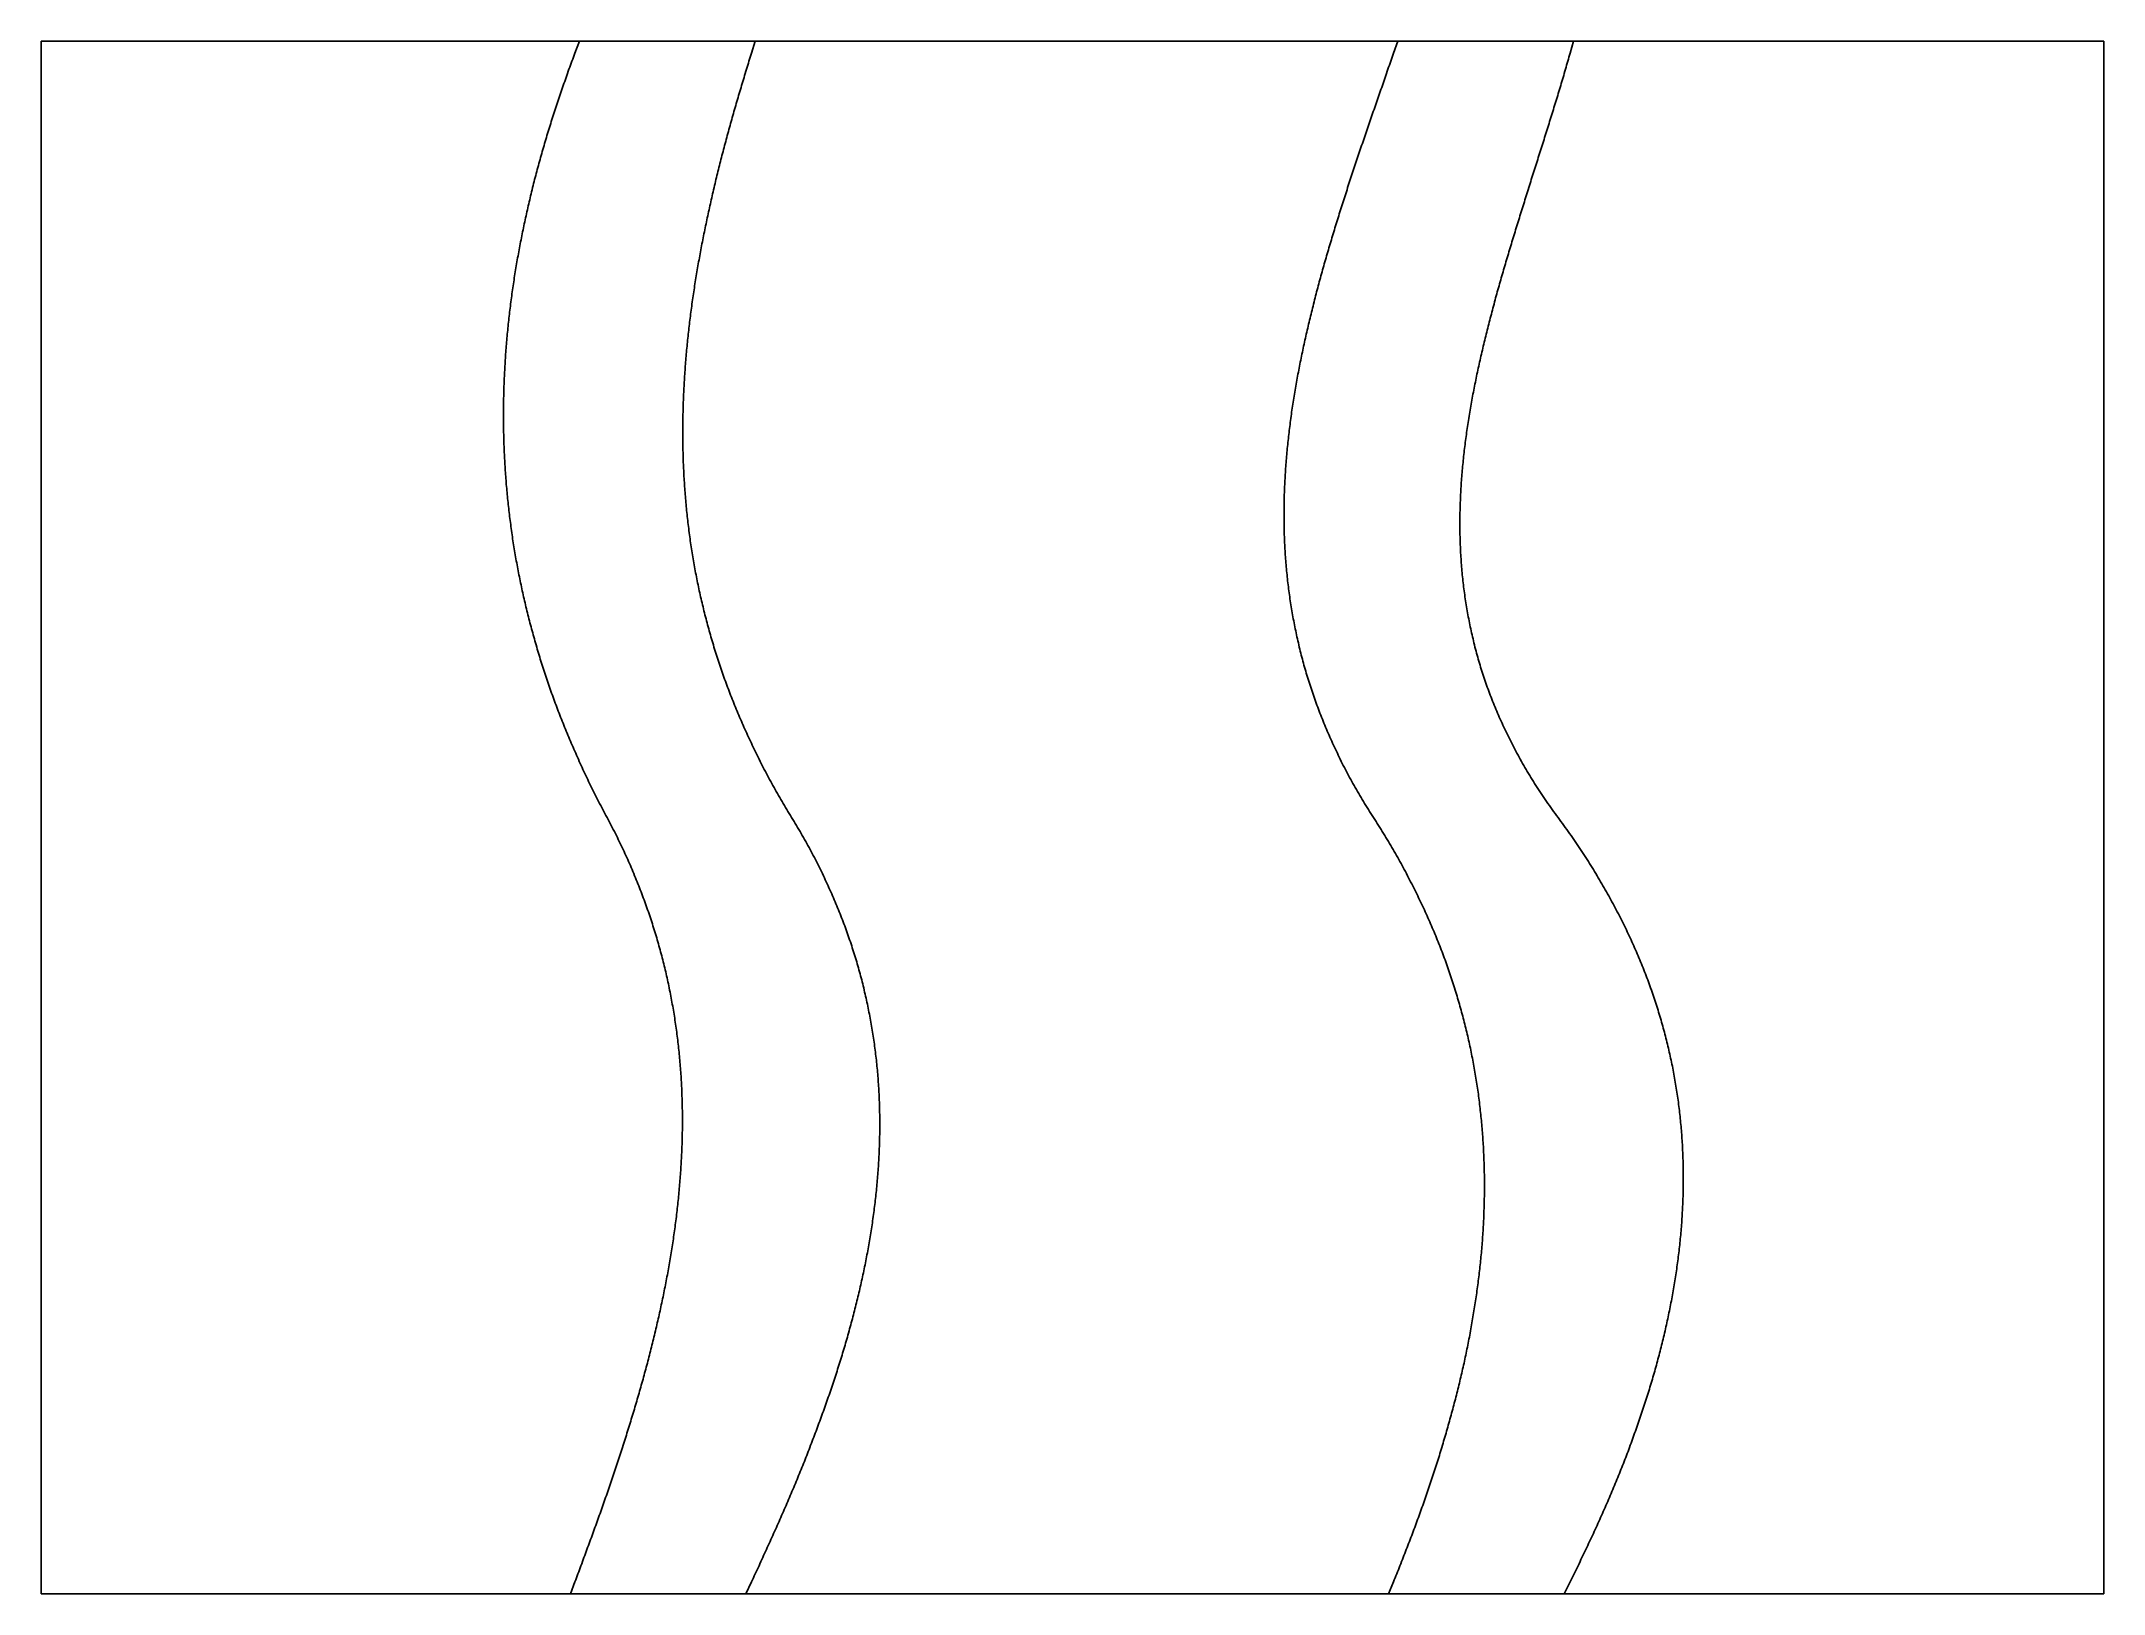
# Model space of a CAD drawing. Extents: x 0 to 514, y 0 to 387.
import ezdxf

# ---------------------------------------------------------------- set-up
doc = ezdxf.new("R2010")
doc.units = 0
for name, color, linetype in [('P01', 3, 'CONTINUOUS'), ('P02', 3, 'CONTINUOUS'), ('P03', 3, 'CONTINUOUS'), ('P04', 3, 'CONTINUOUS'), ('P05', 3, 'CONTINUOUS')]:
    doc.layers.add(name, color=color, linetype=linetype)

msp = doc.modelspace()

# ---------------------------------------------------------------- linework, layer by layer
at = {"layer": 'P01'}
msp.add_lwpolyline([(0, 0), (0, 3), (0, 3.5), (0, 4), (0, 4.5), (0, 5), (0, 5.5), (0, 6), (0, 6.5), (0, 7), (0, 7.5), (0, 8), (0, 8.5), (0, 9), (0, 9.5), (0, 10), (0, 10.5), (0, 11), (0, 11.5), (0, 12), (0, 12.5), (0, 13), (0, 13.5), (0, 14), (0, 14.5), (0, 15), (0, 15.5), (0, 16), (0, 16.5), (0, 17), (0, 17.5), (0, 18), (0, 18.5), (0, 19), (0, 19.5), (0, 20), (0, 20.5), (0, 21), (0, 21.5), (0, 22), (0, 22.5), (0, 23), (0, 23.5), (0, 24), (0, 24.5), (0, 25), (0, 25.5), (0, 26), (0, 26.5), (0, 27), (0, 27.5), (0, 28), (0, 28.5), (0, 29), (0, 29.5), (0, 30), (0, 30.5), (0, 31), (0, 31.5), (0, 32), (0, 32.5), (0, 33), (0, 33.5), (0, 34), (0, 34.5), (0, 35), (0, 35.5), (0, 36), (0, 36.5), (0, 37), (0, 37.5), (0, 38), (0, 38.5), (0, 39), (0, 39.5), (0, 40), (0, 40.5), (0, 41), (0, 41.5), (0, 42), (0, 42.5), (0, 43), (0, 43.5), (0, 44), (0, 44.5), (0, 45), (0, 45.5), (0, 46), (0, 46.5), (0, 47), (0, 47.5), (0, 48), (0, 48.5), (0, 49), (0, 49.5), (0, 50), (0, 50.5), (0, 51), (0, 51.5), (0, 52), (0, 52.5), (0, 53), (0, 53.5), (0, 54), (0, 54.5), (0, 55), (0, 55.5), (0, 56), (0, 56.5), (0, 57), (0, 57.5), (0, 58), (0, 58.5), (0, 59), (0, 59.5), (0, 60), (0, 60.5), (0, 61), (0, 61.5), (0, 62), (0, 62.5), (0, 63), (0, 63.5), (0, 64), (0, 64.5), (0, 65), (0, 65.5), (0, 66), (0, 66.5), (0, 67), (0, 67.5), (0, 68), (0, 68.5), (0, 69), (0, 69.5), (0, 70), (0, 70.5), (0, 71), (0, 71.5), (0, 72), (0, 72.5), (0, 73), (0, 73.5), (0, 74), (0, 74.5), (0, 75), (0, 75.5), (0, 76), (0, 76.5), (0, 77), (0, 77.5), (0, 78), (0, 78.5), (0, 79), (0, 79.5), (0, 80), (0, 80.5), (0, 81), (0, 81.5), (0, 82), (0, 82.5), (0, 83), (0, 83.5), (0, 84), (0, 84.5), (0, 85), (0, 85.5), (0, 86), (0, 86.5), (0, 87), (0, 87.5), (0, 88), (0, 88.5), (0, 89), (0, 89.5), (0, 90), (0, 90.5), (0, 91), (0, 91.5), (0, 92), (0, 92.5), (0, 93), (0, 93.5), (0, 94), (0, 94.5), (0, 95), (0, 95.5), (0, 96), (0, 96.5), (0, 97), (0, 97.5), (0, 98), (0, 98.5), (0, 99), (0, 99.5), (0, 100), (0, 100.5), (0, 101), (0, 101.5), (0, 102), (0, 102.5), (0, 103), (0, 103.5), (0, 104), (0, 104.5), (0, 105), (0, 105.5), (0, 106), (0, 106.5), (0, 107), (0, 107.5), (0, 108), (0, 108.5), (0, 109), (0, 109.5), (0, 110), (0, 110.5), (0, 111), (0, 111.5), (0, 112), (0, 112.5), (0, 113), (0, 113.5), (0, 114), (0, 114.5), (0, 115), (0, 115.5), (0, 116), (0, 116.5), (0, 117), (0, 117.5), (0, 118), (0, 118.5), (0, 119), (0, 119.5), (0, 120), (0, 120.5), (0, 121), (0, 121.5), (0, 122), (0, 122.5), (0, 123), (0, 123.5), (0, 124), (0, 124.5), (0, 125), (0, 125.5), (0, 126), (0, 126.5), (0, 127), (0, 127.5), (0, 128), (0, 128.5), (0, 129), (0, 129.5), (0, 130), (0, 130.5), (0, 131), (0, 131.5), (0, 132), (0, 132.5), (0, 133), (0, 133.5), (0, 134), (0, 134.5), (0, 135), (0, 135.5), (0, 136), (0, 136.5), (0, 137), (0, 137.5), (0, 138), (0, 138.5), (0, 139), (0, 139.5), (0, 140), (0, 140.5), (0, 141), (0, 141.5), (0, 142), (0, 142.5), (0, 143), (0, 143.5), (0, 144), (0, 144.5), (0, 145), (0, 145.5), (0, 146), (0, 146.5), (0, 147), (0, 147.5), (0, 148), (0, 148.5), (0, 149), (0, 149.5), (0, 150), (0, 150.5), (0, 151), (0, 151.5), (0, 152), (0, 152.5), (0, 153), (0, 153.5), (0, 154), (0, 154.5), (0, 155), (0, 155.5), (0, 156), (0, 156.5), (0, 157), (0, 157.5), (0, 158), (0, 158.5), (0, 159), (0, 159.5), (0, 160), (0, 160.5), (0, 161), (0, 161.5), (0, 162), (0, 162.5), (0, 163), (0, 163.5), (0, 164), (0, 164.5), (0, 165), (0, 165.5), (0, 166), (0, 166.5), (0, 167), (0, 167.5), (0, 168), (0, 168.5), (0, 169), (0, 169.5), (0, 170), (0, 170.5), (0, 171), (0, 171.5), (0, 172), (0, 172.5), (0, 173), (0, 173.5), (0, 174), (0, 174.5), (0, 175), (0, 175.5), (0, 176), (0, 176.5), (0, 177), (0, 177.5), (0, 178), (0, 178.5), (0, 179), (0, 179.5), (0, 180), (0, 180.5), (0, 181), (0, 181.5), (0, 182), (0, 182.5), (0, 183), (0, 183.5), (0, 184), (0, 184.5), (0, 185), (0, 185.5), (0, 186), (0, 186.5), (0, 187), (0, 187.5), (0, 188), (0, 188.5), (0, 189), (0, 189.5), (0, 190), (0, 190.5), (0, 191), (0, 191.5), (0, 192), (0, 192.5), (0, 193), (0, 193.5), (0, 194), (0, 194.5), (0, 195), (0, 195.5), (0, 196), (0, 196.5), (0, 197), (0, 197.5), (0, 198), (0, 198.5), (0, 199), (0, 199.5), (0, 200), (0, 200.5), (0, 201), (0, 201.5), (0, 202), (0, 202.5), (0, 203), (0, 203.5), (0, 204), (0, 204.5), (0, 205), (0, 205.5), (0, 206), (0, 206.5), (0, 207), (0, 207.5), (0, 208), (0, 208.5), (0, 209), (0, 209.5), (0, 210), (0, 210.5), (0, 211), (0, 211.5), (0, 212), (0, 212.5), (0, 213), (0, 213.5), (0, 214), (0, 214.5), (0, 215), (0, 215.5), (0, 216), (0, 216.5), (0, 217), (0, 217.5), (0, 218), (0, 218.5), (0, 219), (0, 219.5), (0, 220), (0, 220.5), (0, 221), (0, 221.5), (0, 222), (0, 222.5), (0, 223), (0, 223.5), (0, 224), (0, 224.5), (0, 225), (0, 225.5), (0, 226), (0, 226.5), (0, 227), (0, 227.5), (0, 228), (0, 228.5), (0, 229), (0, 229.5), (0, 230), (0, 230.5), (0, 231), (0, 231.5), (0, 232), (0, 232.5), (0, 233), (0, 233.5), (0, 234), (0, 234.5), (0, 235), (0, 235.5), (0, 236), (0, 236.5), (0, 237), (0, 237.5), (0, 238), (0, 238.5), (0, 239), (0, 239.5), (0, 240), (0, 240.5), (0, 241), (0, 241.5), (0, 242), (0, 242.5), (0, 243), (0, 243.5), (0, 244), (0, 244.5), (0, 245), (0, 245.5), (0, 246), (0, 246.5), (0, 247), (0, 247.5), (0, 248), (0, 248.5), (0, 249), (0, 249.5), (0, 250), (0, 250.5), (0, 251), (0, 251.5), (0, 252), (0, 252.5), (0, 253), (0, 253.5), (0, 254), (0, 254.5), (0, 255), (0, 255.5), (0, 256), (0, 256.5), (0, 257), (0, 257.5), (0, 258), (0, 258.5), (0, 259), (0, 259.5), (0, 260), (0, 260.5), (0, 261), (0, 261.5), (0, 262), (0, 262.5), (0, 263), (0, 263.5), (0, 264), (0, 264.5), (0, 265), (0, 265.5), (0, 266), (0, 266.5), (0, 267), (0, 267.5), (0, 268), (0, 268.5), (0, 269), (0, 269.5), (0, 270), (0, 270.5), (0, 271), (0, 271.5), (0, 272), (0, 272.5), (0, 273), (0, 273.5), (0, 274), (0, 274.5), (0, 275), (0, 275.5), (0, 276), (0, 276.5), (0, 277), (0, 277.5), (0, 278), (0, 278.5), (0, 279), (0, 279.5), (0, 280), (0, 280.5), (0, 281), (0, 281.5), (0, 282), (0, 282.5), (0, 283), (0, 283.5), (0, 284), (0, 284.5), (0, 285), (0, 285.5), (0, 286), (0, 286.5), (0, 287), (0, 287.5), (0, 288), (0, 288.5), (0, 289), (0, 289.5), (0, 290), (0, 290.5), (0, 291), (0, 291.5), (0, 292), (0, 292.5), (0, 293), (0, 293.5), (0, 294), (0, 294.5), (0, 295), (0, 295.5), (0, 296), (0, 296.5), (0, 297), (0, 297.5), (0, 298), (0, 298.5), (0, 299), (0, 299.5), (0, 300), (0, 300.5), (0, 301), (0, 301.5), (0, 302), (0, 302.5), (0, 303), (0, 303.5), (0, 304), (0, 304.5), (0, 305), (0, 305.5), (0, 306), (0, 306.5), (0, 307), (0, 307.5), (0, 308), (0, 308.5), (0, 309), (0, 309.5), (0, 310), (0, 310.5), (0, 311), (0, 311.5), (0, 312), (0, 312.5), (0, 313), (0, 313.5), (0, 314), (0, 314.5), (0, 315), (0, 315.5), (0, 316), (0, 316.5), (0, 317), (0, 317.5), (0, 318), (0, 318.5), (0, 319), (0, 319.5), (0, 320), (0, 320.5), (0, 321), (0, 321.5), (0, 322), (0, 322.5), (0, 323), (0, 323.5), (0, 324), (0, 324.5), (0, 325), (0, 325.5), (0, 326), (0, 326.5), (0, 327), (0, 327.5), (0, 328), (0, 328.5), (0, 329), (0, 329.5), (0, 330), (0, 330.5), (0, 331), (0, 331.5), (0, 332), (0, 332.5), (0, 333), (0, 333.5), (0, 334), (0, 334.5), (0, 335), (0, 335.5), (0, 336), (0, 336.5), (0, 337), (0, 337.5), (0, 338), (0, 338.5), (0, 339), (0, 339.5), (0, 340), (0, 340.5), (0, 341), (0, 341.5), (0, 342), (0, 342.5), (0, 343), (0, 343.5), (0, 344), (0, 344.5), (0, 345), (0, 345.5), (0, 346), (0, 346.5), (0, 347), (0, 347.5), (0, 348), (0, 348.5), (0, 349), (0, 349.5), (0, 350), (0, 350.5), (0, 351), (0, 351.5), (0, 352), (0, 352.5), (0, 353), (0, 353.5), (0, 354), (0, 354.5), (0, 355), (0, 355.5), (0, 356), (0, 356.5), (0, 357), (0, 357.5), (0, 358), (0, 358.5), (0, 359), (0, 359.5), (0, 360), (0, 360.5), (0, 361), (0, 361.5), (0, 362), (0, 362.5), (0, 363), (0, 363.5), (0, 364), (0, 364.5), (0, 365), (0, 365.5), (0, 366), (0, 366.5), (0, 367), (0, 367.5), (0, 368), (0, 368.5), (0, 369), (0, 369.5), (0, 370), (0, 370.5), (0, 371), (0, 371.5), (0, 372), (0, 372.5), (0, 373), (0, 373.5), (0, 374), (0, 374.5), (0, 375), (0, 375.5), (0, 376), (0, 376.5), (0, 377), (0, 377.5), (0, 378), (0, 378.5), (0, 379), (0, 379.5), (0, 380), (0, 380.5), (0, 381), (0, 381.5), (0, 382), (0, 382.5), (0, 383), (0, 383.5), (0, 384), (0, 387), (134.133858, 387), (133, 384), (132.811479, 383.5), (132.623868, 383), (132.43717, 382.5), (132.251385, 382), (132.066516, 381.5), (131.882564, 381), (131.699531, 380.5), (131.517417, 380), (131.336225, 379.5), (131.155956, 379), (130.976612, 378.5), (130.798193, 378), (130.620702, 377.5), (130.44414, 377), (130.268509, 376.5), (130.09381, 376), (129.920044, 375.5), (129.747214, 375), (129.57532, 374.5), (129.404365, 374), (129.234349, 373.5), (129.065274, 373), (128.897142, 372.5), (128.729955, 372), (128.563713, 371.5), (128.398419, 371), (128.234073, 370.5), (128.070678, 370), (127.908234, 369.5), (127.746744, 369), (127.586209, 368.5), (127.42663, 368), (127.268009, 367.5), (127.110348, 367), (126.953648, 366.5), (126.79791, 366), (126.643136, 365.5), (126.489328, 365), (126.336486, 364.5), (126.184614, 364), (126.033711, 363.5), (125.88378, 363), (125.734822, 362.5), (125.586839, 362), (125.439832, 361.5), (125.293802, 361), (125.148752, 360.5), (125.004683, 360), (124.861595, 359.5), (124.719492, 359), (124.578374, 358.5), (124.438242, 358), (124.299099, 357.5), (124.160946, 357), (124.023784, 356.5), (123.887615, 356), (123.75244, 355.5), (123.618262, 355), (123.48508, 354.5), (123.352898, 354), (123.221716, 353.5), (123.091536, 353), (122.96236, 352.5), (122.834188, 352), (122.707023, 351.5), (122.580866, 351), (122.455719, 350.5), (122.331583, 350), (122.20846, 349.5), (122.08635, 349), (121.965256, 348.5), (121.84518, 348), (121.726122, 347.5), (121.608084, 347), (121.491068, 346.5), (121.375076, 346), (121.260108, 345.5), (121.146166, 345), (121.033252, 344.5), (120.921368, 344), (120.810514, 343.5), (120.700693, 343), (120.591905, 342.5), (120.484153, 342), (120.377438, 341.5), (120.271761, 341), (120.167125, 340.5), (120.063529, 340), (119.960977, 339.5), (119.859469, 339), (119.759007, 338.5), (119.659593, 338), (119.561228, 337.5), (119.463913, 337), (119.367651, 336.5), (119.272442, 336), (119.178289, 335.5), (119.085191, 335), (118.993153, 334.5), (118.902173, 334), (118.812256, 333.5), (118.7234, 333), (118.635609, 332.5), (118.548884, 332), (118.463226, 331.5), (118.378637, 331), (118.295119, 330.5), (118.212672, 330), (118.131298, 329.5), (118.050999, 329), (117.971777, 328.5), (117.893633, 328), (117.816568, 327.5), (117.740584, 327), (117.665683, 326.5), (117.591865, 326), (117.519133, 325.5), (117.447489, 325), (117.376932, 324.5), (117.307466, 324), (117.239091, 323.5), (117.17181, 323), (117.105623, 322.5), (117.040532, 322), (116.976539, 321.5), (116.913645, 321), (116.851852, 320.5), (116.791161, 320), (116.731574, 319.5), (116.673092, 319), (116.615716, 318.5), (116.55945, 318), (116.504293, 317.5), (116.450247, 317), (116.397314, 316.5), (116.345495, 316), (116.294793, 315.5), (116.245208, 315), (116.196741, 314.5), (116.149395, 314), (116.103172, 313.5), (116.058071, 313), (116.014096, 312.5), (115.971247, 312), (115.929526, 311.5), (115.888935, 311), (115.849475, 310.5), (115.811147, 310), (115.773954, 309.5), (115.737896, 309), (115.702976, 308.5), (115.669194, 308), (115.636552, 307.5), (115.605052, 307), (115.574695, 306.5), (115.545483, 306), (115.517417, 305.5), (115.490499, 305), (115.46473, 304.5), (115.440113, 304), (115.416647, 303.5), (115.394335, 303), (115.373179, 302.5), (115.35318, 302), (115.334339, 301.5), (115.316658, 301), (115.300138, 300.5), (115.284782, 300), (115.27059, 299.5), (115.257564, 299), (115.245705, 298.5), (115.235016, 298), (115.225497, 297.5), (115.21715, 297), (115.209977, 296.5), (115.203979, 296), (115.199157, 295.5), (115.195514, 295), (115.19305, 294.5), (115.191768, 294), (115.191668, 293.5), (115.192753, 293), (115.195023, 292.5), (115.198481, 292), (115.203127, 291.5), (115.208964, 291), (115.215992, 290.5), (115.224214, 290), (115.233631, 289.5), (115.244244, 289), (115.256055, 288.5), (115.269066, 288), (115.283277, 287.5), (115.298691, 287), (115.315309, 286.5), (115.333133, 286), (115.352163, 285.5), (115.372402, 285), (115.393851, 284.5), (115.416512, 284), (115.440385, 283.5), (115.465474, 283), (115.491778, 282.5), (115.5193, 282), (115.548042, 281.5), (115.578004, 281), (115.609188, 280.5), (115.641596, 280), (115.675229, 279.5), (115.710089, 279), (115.746177, 278.5), (115.783495, 278), (115.822045, 277.5), (115.861827, 277), (115.902843, 276.5), (115.945096, 276), (115.988586, 275.5), (116.033314, 275), (116.079284, 274.5), (116.126495, 274), (116.174949, 273.5), (116.224649, 273), (116.275595, 272.5), (116.327789, 272), (116.381233, 271.5), (116.435928, 271), (116.491875, 270.5), (116.549077, 270), (116.607534, 269.5), (116.667248, 269), (116.728221, 268.5), (116.790454, 268), (116.853949, 267.5), (116.918707, 267), (116.984729, 266.5), (117.052018, 266), (117.120575, 265.5), (117.190401, 265), (117.261498, 264.5), (117.333867, 264), (117.40751, 263.5), (117.482429, 263), (117.558624, 262.5), (117.636098, 262), (117.714851, 261.5), (117.794887, 261), (117.876205, 260.5), (117.958807, 260), (118.042696, 259.5), (118.127872, 259), (118.214337, 258.5), (118.302092, 258), (118.39114, 257.5), (118.481481, 257), (118.573118, 256.5), (118.666051, 256), (118.760282, 255.5), (118.855813, 255), (118.952645, 254.5), (119.05078, 254), (119.150219, 253.5), (119.250964, 253), (119.353016, 252.5), (119.456377, 252), (119.561048, 251.5), (119.667031, 251), (119.774327, 250.5), (119.882938, 250), (119.992866, 249.5), (120.104111, 249), (120.216676, 248.5), (120.330561, 248), (120.44577, 247.5), (120.562302, 247), (120.680159, 246.5), (120.799344, 246), (120.919857, 245.5), (121.041701, 245), (121.164875, 244.5), (121.289383, 244), (121.415226, 243.5), (121.542404, 243), (121.670921, 242.5), (121.800776, 242), (121.931972, 241.5), (122.06451, 241), (122.198392, 240.5), (122.33362, 240), (122.470194, 239.5), (122.608116, 239), (122.747388, 238.5), (122.888011, 238), (123.029988, 237.5), (123.173318, 237), (123.318005, 236.5), (123.464048, 236), (123.611451, 235.5), (123.760214, 235), (123.910339, 234.5), (124.061828, 234), (124.214681, 233.5), (124.368901, 233), (124.524489, 232.5), (124.681447, 232), (124.839775, 231.5), (124.999477, 231), (125.160552, 230.5), (125.323003, 230), (125.486831, 229.5), (125.652037, 229), (125.818624, 228.5), (125.986593, 228), (126.155945, 227.5), (126.326681, 227), (126.498804, 226.5), (126.672314, 226), (126.847214, 225.5), (127.023504, 225), (127.201187, 224.5), (127.380264, 224), (127.560736, 223.5), (127.742605, 223), (127.925872, 222.5), (128.110539, 222), (128.296608, 221.5), (128.48408, 221), (128.672956, 220.5), (128.863238, 220), (129.054927, 219.5), (129.248026, 219), (129.442535, 218.5), (129.638456, 218), (129.835791, 217.5), (130.034541, 217), (130.234707, 216.5), (130.436292, 216), (130.639296, 215.5), (130.843722, 215), (131.04957, 214.5), (131.256842, 214), (131.46554, 213.5), (131.675666, 213), (131.88722, 212.5), (132.100204, 212), (132.31462, 211.5), (132.53047, 211), (132.747754, 210.5), (132.966475, 210), (133.186634, 209.5), (133.408232, 209), (133.631271, 208.5), (133.855752, 208), (134.081677, 207.5), (134.309048, 207), (134.537866, 206.5), (134.768132, 206), (134.999849, 205.5), (135.233017, 205), (135.467638, 204.5), (135.703713, 204), (135.941245, 203.5), (136.180234, 203), (136.420683, 202.5), (136.662592, 202), (136.905963, 201.5), (137.150798, 201), (137.397098, 200.5), (137.644865, 200), (137.8941, 199.5), (138.144805, 199), (138.396982, 198.5), (138.650631, 198), (138.905754, 197.5), (139.162353, 197), (139.42043, 196.5), (139.679986, 196), (139.941022, 195.5), (140.20354, 195), (140.467541, 194.5), (140.733027, 194), (141, 193.5), (141.266643, 193), (141.531141, 192.5), (141.7935, 192), (142.053725, 191.5), (142.31182, 191), (142.567791, 190.5), (142.821642, 190), (143.073379, 189.5), (143.323007, 189), (143.57053, 188.5), (143.815954, 188), (144.059283, 187.5), (144.300523, 187), (144.539679, 186.5), (144.776755, 186), (145.011756, 185.5), (145.244688, 185), (145.475556, 184.5), (145.704364, 184), (145.931117, 183.5), (146.155821, 183), (146.37848, 182.5), (146.5991, 182), (146.817685, 181.5), (147.034241, 181), (147.248772, 180.5), (147.461284, 180), (147.671781, 179.5), (147.880268, 179), (148.086751, 178.5), (148.291234, 178), (148.493722, 177.5), (148.694221, 177), (148.892735, 176.5), (149.08927, 176), (149.28383, 175.5), (149.47642, 175), (149.667045, 174.5), (149.855711, 174), (150.042422, 173.5), (150.227183, 173), (150.41, 172.5), (150.590877, 172), (150.769819, 171.5), (150.946831, 171), (151.121919, 170.5), (151.295087, 170), (151.46634, 169.5), (151.635683, 169), (151.803121, 168.5), (151.96866, 168), (152.132303, 167.5), (152.294057, 167), (152.453926, 166.5), (152.611916, 166), (152.76803, 165.5), (152.922274, 165), (153.074654, 164.5), (153.225174, 164), (153.373838, 163.5), (153.520653, 163), (153.665623, 162.5), (153.808753, 162), (153.950048, 161.5), (154.089513, 161), (154.227153, 160.5), (154.362973, 160), (154.496979, 159.5), (154.629174, 159), (154.759564, 158.5), (154.888154, 158), (155.014949, 157.5), (155.139954, 157), (155.263175, 156.5), (155.384615, 156), (155.50428, 155.5), (155.622174, 155), (155.738304, 154.5), (155.852674, 154), (155.965289, 153.5), (156.076153, 153), (156.185273, 152.5), (156.292652, 152), (156.398296, 151.5), (156.50221, 151), (156.604399, 150.5), (156.704868, 150), (156.803621, 149.5), (156.900665, 149), (156.996003, 148.5), (157.089641, 148), (157.181583, 147.5), (157.271836, 147), (157.360403, 146.5), (157.44729, 146), (157.532502, 145.5), (157.616044, 145), (157.69792, 144.5), (157.778136, 144), (157.856696, 143.5), (157.933607, 143), (158.008872, 142.5), (158.082497, 142), (158.154486, 141.5), (158.224845, 141), (158.293579, 140.5), (158.360692, 140), (158.42619, 139.5), (158.490078, 139), (158.55236, 138.5), (158.613042, 138), (158.672129, 137.5), (158.729625, 137), (158.785535, 136.5), (158.839865, 136), (158.89262, 135.5), (158.943804, 135), (158.993423, 134.5), (159.041482, 134), (159.087985, 133.5), (159.132937, 133), (159.176344, 132.5), (159.21821, 132), (159.258541, 131.5), (159.297341, 131), (159.334616, 130.5), (159.37037, 130), (159.404609, 129.5), (159.437337, 129), (159.46856, 128.5), (159.498282, 128), (159.526508, 127.5), (159.553244, 127), (159.578494, 126.5), (159.602263, 126), (159.624557, 125.5), (159.64538, 125), (159.664738, 124.5), (159.682635, 124), (159.699076, 123.5), (159.714067, 123), (159.727612, 122.5), (159.739716, 122), (159.750384, 121.5), (159.759622, 121), (159.767434, 120.5), (159.773825, 120), (159.7788, 119.5), (159.782365, 119), (159.784524, 118.5), (159.785282, 118), (159.784645, 117.5), (159.782616, 117), (159.779202, 116.5), (159.774407, 116), (159.768236, 115.5), (159.760695, 115), (159.751787, 114.5), (159.741519, 114), (159.729894, 113.5), (159.716919, 113), (159.702598, 112.5), (159.686936, 112), (159.669938, 111.5), (159.65161, 111), (159.631955, 110.5), (159.610979, 110), (159.588688, 109.5), (159.565085, 109), (159.540177, 108.5), (159.513967, 108), (159.486462, 107.5), (159.457666, 107), (159.427583, 106.5), (159.39622, 106), (159.36358, 105.5), (159.32967, 105), (159.294493, 104.5), (159.258056, 104), (159.220362, 103.5), (159.181417, 103), (159.141227, 102.5), (159.099795, 102), (159.057127, 101.5), (159.013228, 101), (158.968103, 100.5), (158.921756, 100), (158.874194, 99.5), (158.82542, 99), (158.775441, 98.5), (158.72426, 98), (158.671883, 97.5), (158.618314, 97), (158.56356, 96.5), (158.507624, 96), (158.450512, 95.5), (158.392229, 95), (158.33278, 94.5), (158.272169, 94), (158.210403, 93.5), (158.147485, 93), (158.08342, 92.5), (158.018215, 92), (157.951873, 91.5), (157.8844, 91), (157.8158, 90.5), (157.746079, 90), (157.675242, 89.5), (157.603294, 89), (157.530239, 88.5), (157.456083, 88), (157.38083, 87.5), (157.304486, 87), (157.227056, 86.5), (157.148544, 86), (157.068956, 85.5), (156.988296, 85), (156.90657, 84.5), (156.823783, 84), (156.739939, 83.5), (156.655044, 83), (156.569102, 82.5), (156.482119, 82), (156.394099, 81.5), (156.305048, 81), (156.21497, 80.5), (156.123871, 80), (156.031755, 79.5), (155.938628, 79), (155.844494, 78.5), (155.749359, 78), (155.653227, 77.5), (155.556104, 77), (155.457993, 76.5), (155.358902, 76), (155.258834, 75.5), (155.157794, 75), (155.055787, 74.5), (154.952819, 74), (154.848894, 73.5), (154.744018, 73), (154.638195, 72.5), (154.53143, 72), (154.423729, 71.5), (154.315096, 71), (154.205536, 70.5), (154.095055, 70), (153.983657, 69.5), (153.871347, 69), (153.75813, 68.5), (153.644012, 68), (153.528997, 67.5), (153.41309, 67), (153.296296, 66.5), (153.178621, 66), (153.060069, 65.5), (152.940645, 65), (152.820354, 64.5), (152.699201, 64), (152.577192, 63.5), (152.454331, 63), (152.330622, 62.5), (152.206072, 62), (152.080686, 61.5), (151.954467, 61), (151.827421, 60.5), (151.699554, 60), (151.570869, 59.5), (151.441373, 59), (151.31107, 58.5), (151.179965, 58), (151.048062, 57.5), (150.915368, 57), (150.781887, 56.5), (150.647624, 56), (150.512584, 55.5), (150.376772, 55), (150.240193, 54.5), (150.102852, 54), (149.964754, 53.5), (149.825904, 53), (149.686307, 52.5), (149.545968, 52), (149.404892, 51.5), (149.263084, 51), (149.120548, 50.5), (148.977291, 50), (148.833316, 49.5), (148.68863, 49), (148.543236, 48.5), (148.39714, 48), (148.250347, 47.5), (148.102862, 47), (147.95469, 46.5), (147.805835, 46), (147.656304, 45.5), (147.5061, 45), (147.355229, 44.5), (147.203695, 44), (147.051505, 43.5), (146.898662, 43), (146.745172, 42.5), (146.59104, 42), (146.436271, 41.5), (146.280869, 41), (146.12484, 40.5), (145.968189, 40), (145.810921, 39.5), (145.65304, 39), (145.494552, 38.5), (145.335461, 38), (145.175774, 37.5), (145.015494, 37), (144.854626, 36.5), (144.693177, 36), (144.531149, 35.5), (144.36855, 35), (144.205383, 34.5), (144.041654, 34), (143.877367, 33.5), (143.712528, 33), (143.547141, 32.5), (143.381212, 32), (143.214746, 31.5), (143.047747, 31), (142.880221, 30.5), (142.712172, 30), (142.543606, 29.5), (142.374527, 29), (142.204941, 28.5), (142.034852, 28), (141.864266, 27.5), (141.693187, 27), (141.52162, 26.5), (141.349571, 26), (141.177045, 25.5), (141.004046, 25), (140.830579, 24.5), (140.65665, 24), (140.482263, 23.5), (140.307424, 23), (140.132137, 22.5), (139.956407, 22), (139.78024, 21.5), (139.60364, 21), (139.426612, 20.5), (139.249162, 20), (139.071294, 19.5), (138.893014, 19), (138.714325, 18.5), (138.535234, 18), (138.355746, 17.5), (138.175864, 17), (137.995595, 16.5), (137.814943, 16), (137.633913, 15.5), (137.452511, 15), (137.270741, 14.5), (137.088608, 14), (136.906117, 13.5), (136.723274, 13), (136.540082, 12.5), (136.356548, 12), (136.172676, 11.5), (135.988471, 11), (135.803939, 10.5), (135.619083, 10), (135.43391, 9.5), (135.248423, 9), (135.062629, 8.5), (134.876532, 8), (134.690137, 7.5), (134.503449, 7), (134.316473, 6.5), (134.129215, 6), (133.941678, 5.5), (133.753868, 5), (133.565791, 4.5), (133.37745, 4), (133.188852, 3.5), (133, 3), (131.866142, 0)], close=True, dxfattribs=at)
at = {"layer": 'P02'}
msp.add_lwpolyline([(131.866142, 0), (133, 3), (133.188852, 3.5), (133.37745, 4), (133.565791, 4.5), (133.753868, 5), (133.941678, 5.5), (134.129215, 6), (134.316473, 6.5), (134.503449, 7), (134.690137, 7.5), (134.876532, 8), (135.062629, 8.5), (135.248423, 9), (135.43391, 9.5), (135.619083, 10), (135.803939, 10.5), (135.988471, 11), (136.172676, 11.5), (136.356548, 12), (136.540082, 12.5), (136.723274, 13), (136.906117, 13.5), (137.088608, 14), (137.270741, 14.5), (137.452511, 15), (137.633913, 15.5), (137.814943, 16), (137.995595, 16.5), (138.175864, 17), (138.355746, 17.5), (138.535234, 18), (138.714325, 18.5), (138.893014, 19), (139.071294, 19.5), (139.249162, 20), (139.426612, 20.5), (139.60364, 21), (139.78024, 21.5), (139.956407, 22), (140.132137, 22.5), (140.307424, 23), (140.482263, 23.5), (140.65665, 24), (140.830579, 24.5), (141.004046, 25), (141.177045, 25.5), (141.349571, 26), (141.52162, 26.5), (141.693187, 27), (141.864266, 27.5), (142.034852, 28), (142.204941, 28.5), (142.374527, 29), (142.543606, 29.5), (142.712172, 30), (142.880221, 30.5), (143.047747, 31), (143.214746, 31.5), (143.381212, 32), (143.547141, 32.5), (143.712528, 33), (143.877367, 33.5), (144.041654, 34), (144.205383, 34.5), (144.36855, 35), (144.531149, 35.5), (144.693177, 36), (144.854626, 36.5), (145.015494, 37), (145.175774, 37.5), (145.335461, 38), (145.494552, 38.5), (145.65304, 39), (145.810921, 39.5), (145.968189, 40), (146.12484, 40.5), (146.280869, 41), (146.436271, 41.5), (146.59104, 42), (146.745172, 42.5), (146.898662, 43), (147.051505, 43.5), (147.203695, 44), (147.355229, 44.5), (147.5061, 45), (147.656304, 45.5), (147.805835, 46), (147.95469, 46.5), (148.102862, 47), (148.250347, 47.5), (148.39714, 48), (148.543236, 48.5), (148.68863, 49), (148.833316, 49.5), (148.977291, 50), (149.120548, 50.5), (149.263084, 51), (149.404892, 51.5), (149.545968, 52), (149.686307, 52.5), (149.825904, 53), (149.964754, 53.5), (150.102852, 54), (150.240193, 54.5), (150.376772, 55), (150.512584, 55.5), (150.647624, 56), (150.781887, 56.5), (150.915368, 57), (151.048062, 57.5), (151.179965, 58), (151.31107, 58.5), (151.441373, 59), (151.570869, 59.5), (151.699554, 60), (151.827421, 60.5), (151.954467, 61), (152.080686, 61.5), (152.206072, 62), (152.330622, 62.5), (152.454331, 63), (152.577192, 63.5), (152.699201, 64), (152.820354, 64.5), (152.940645, 65), (153.060069, 65.5), (153.178621, 66), (153.296296, 66.5), (153.41309, 67), (153.528997, 67.5), (153.644012, 68), (153.75813, 68.5), (153.871347, 69), (153.983657, 69.5), (154.095055, 70), (154.205536, 70.5), (154.315096, 71), (154.423729, 71.5), (154.53143, 72), (154.638195, 72.5), (154.744018, 73), (154.848894, 73.5), (154.952819, 74), (155.055787, 74.5), (155.157794, 75), (155.258834, 75.5), (155.358902, 76), (155.457993, 76.5), (155.556104, 77), (155.653227, 77.5), (155.749359, 78), (155.844494, 78.5), (155.938628, 79), (156.031755, 79.5), (156.123871, 80), (156.21497, 80.5), (156.305048, 81), (156.394099, 81.5), (156.482119, 82), (156.569102, 82.5), (156.655044, 83), (156.739939, 83.5), (156.823783, 84), (156.90657, 84.5), (156.988296, 85), (157.068956, 85.5), (157.148544, 86), (157.227056, 86.5), (157.304486, 87), (157.38083, 87.5), (157.456083, 88), (157.530239, 88.5), (157.603294, 89), (157.675242, 89.5), (157.746079, 90), (157.8158, 90.5), (157.8844, 91), (157.951873, 91.5), (158.018215, 92), (158.08342, 92.5), (158.147485, 93), (158.210403, 93.5), (158.272169, 94), (158.33278, 94.5), (158.392229, 95), (158.450512, 95.5), (158.507624, 96), (158.56356, 96.5), (158.618314, 97), (158.671883, 97.5), (158.72426, 98), (158.775441, 98.5), (158.82542, 99), (158.874194, 99.5), (158.921756, 100), (158.968103, 100.5), (159.013228, 101), (159.057127, 101.5), (159.099795, 102), (159.141227, 102.5), (159.181417, 103), (159.220362, 103.5), (159.258056, 104), (159.294493, 104.5), (159.32967, 105), (159.36358, 105.5), (159.39622, 106), (159.427583, 106.5), (159.457666, 107), (159.486462, 107.5), (159.513967, 108), (159.540177, 108.5), (159.565085, 109), (159.588688, 109.5), (159.610979, 110), (159.631955, 110.5), (159.65161, 111), (159.669938, 111.5), (159.686936, 112), (159.702598, 112.5), (159.716919, 113), (159.729894, 113.5), (159.741519, 114), (159.751787, 114.5), (159.760695, 115), (159.768236, 115.5), (159.774407, 116), (159.779202, 116.5), (159.782616, 117), (159.784645, 117.5), (159.785282, 118), (159.784524, 118.5), (159.782365, 119), (159.7788, 119.5), (159.773825, 120), (159.767434, 120.5), (159.759622, 121), (159.750384, 121.5), (159.739716, 122), (159.727612, 122.5), (159.714067, 123), (159.699076, 123.5), (159.682635, 124), (159.664738, 124.5), (159.64538, 125), (159.624557, 125.5), (159.602263, 126), (159.578494, 126.5), (159.553244, 127), (159.526508, 127.5), (159.498282, 128), (159.46856, 128.5), (159.437337, 129), (159.404609, 129.5), (159.37037, 130), (159.334616, 130.5), (159.297341, 131), (159.258541, 131.5), (159.21821, 132), (159.176344, 132.5), (159.132937, 133), (159.087985, 133.5), (159.041482, 134), (158.993423, 134.5), (158.943804, 135), (158.89262, 135.5), (158.839865, 136), (158.785535, 136.5), (158.729625, 137), (158.672129, 137.5), (158.613042, 138), (158.55236, 138.5), (158.490078, 139), (158.42619, 139.5), (158.360692, 140), (158.293579, 140.5), (158.224845, 141), (158.154486, 141.5), (158.082497, 142), (158.008872, 142.5), (157.933607, 143), (157.856696, 143.5), (157.778136, 144), (157.69792, 144.5), (157.616044, 145), (157.532502, 145.5), (157.44729, 146), (157.360403, 146.5), (157.271836, 147), (157.181583, 147.5), (157.089641, 148), (156.996003, 148.5), (156.900665, 149), (156.803621, 149.5), (156.704868, 150), (156.604399, 150.5), (156.50221, 151), (156.398296, 151.5), (156.292652, 152), (156.185273, 152.5), (156.076153, 153), (155.965289, 153.5), (155.852674, 154), (155.738304, 154.5), (155.622174, 155), (155.50428, 155.5), (155.384615, 156), (155.263175, 156.5), (155.139954, 157), (155.014949, 157.5), (154.888154, 158), (154.759564, 158.5), (154.629174, 159), (154.496979, 159.5), (154.362973, 160), (154.227153, 160.5), (154.089513, 161), (153.950048, 161.5), (153.808753, 162), (153.665623, 162.5), (153.520653, 163), (153.373838, 163.5), (153.225174, 164), (153.074654, 164.5), (152.922274, 165), (152.76803, 165.5), (152.611916, 166), (152.453926, 166.5), (152.294057, 167), (152.132303, 167.5), (151.96866, 168), (151.803121, 168.5), (151.635683, 169), (151.46634, 169.5), (151.295087, 170), (151.121919, 170.5), (150.946831, 171), (150.769819, 171.5), (150.590877, 172), (150.41, 172.5), (150.227183, 173), (150.042422, 173.5), (149.855711, 174), (149.667045, 174.5), (149.47642, 175), (149.28383, 175.5), (149.08927, 176), (148.892735, 176.5), (148.694221, 177), (148.493722, 177.5), (148.291234, 178), (148.086751, 178.5), (147.880268, 179), (147.671781, 179.5), (147.461284, 180), (147.248772, 180.5), (147.034241, 181), (146.817685, 181.5), (146.5991, 182), (146.37848, 182.5), (146.155821, 183), (145.931117, 183.5), (145.704364, 184), (145.475556, 184.5), (145.244688, 185), (145.011756, 185.5), (144.776755, 186), (144.539679, 186.5), (144.300523, 187), (144.059283, 187.5), (143.815954, 188), (143.57053, 188.5), (143.323007, 189), (143.073379, 189.5), (142.821642, 190), (142.567791, 190.5), (142.31182, 191), (142.053725, 191.5), (141.7935, 192), (141.531141, 192.5), (141.266643, 193), (141, 193.5), (140.733027, 194), (140.467541, 194.5), (140.20354, 195), (139.941022, 195.5), (139.679986, 196), (139.42043, 196.5), (139.162353, 197), (138.905754, 197.5), (138.650631, 198), (138.396982, 198.5), (138.144805, 199), (137.8941, 199.5), (137.644865, 200), (137.397098, 200.5), (137.150798, 201), (136.905963, 201.5), (136.662592, 202), (136.420683, 202.5), (136.180234, 203), (135.941245, 203.5), (135.703713, 204), (135.467638, 204.5), (135.233017, 205), (134.999849, 205.5), (134.768132, 206), (134.537866, 206.5), (134.309048, 207), (134.081677, 207.5), (133.855752, 208), (133.631271, 208.5), (133.408232, 209), (133.186634, 209.5), (132.966475, 210), (132.747754, 210.5), (132.53047, 211), (132.31462, 211.5), (132.100204, 212), (131.88722, 212.5), (131.675666, 213), (131.46554, 213.5), (131.256842, 214), (131.04957, 214.5), (130.843722, 215), (130.639296, 215.5), (130.436292, 216), (130.234707, 216.5), (130.034541, 217), (129.835791, 217.5), (129.638456, 218), (129.442535, 218.5), (129.248026, 219), (129.054927, 219.5), (128.863238, 220), (128.672956, 220.5), (128.48408, 221), (128.296608, 221.5), (128.110539, 222), (127.925872, 222.5), (127.742605, 223), (127.560736, 223.5), (127.380264, 224), (127.201187, 224.5), (127.023504, 225), (126.847214, 225.5), (126.672314, 226), (126.498804, 226.5), (126.326681, 227), (126.155945, 227.5), (125.986593, 228), (125.818624, 228.5), (125.652037, 229), (125.486831, 229.5), (125.323003, 230), (125.160552, 230.5), (124.999477, 231), (124.839775, 231.5), (124.681447, 232), (124.524489, 232.5), (124.368901, 233), (124.214681, 233.5), (124.061828, 234), (123.910339, 234.5), (123.760214, 235), (123.611451, 235.5), (123.464048, 236), (123.318005, 236.5), (123.173318, 237), (123.029988, 237.5), (122.888011, 238), (122.747388, 238.5), (122.608116, 239), (122.470194, 239.5), (122.33362, 240), (122.198392, 240.5), (122.06451, 241), (121.931972, 241.5), (121.800776, 242), (121.670921, 242.5), (121.542404, 243), (121.415226, 243.5), (121.289383, 244), (121.164875, 244.5), (121.041701, 245), (120.919857, 245.5), (120.799344, 246), (120.680159, 246.5), (120.562302, 247), (120.44577, 247.5), (120.330561, 248), (120.216676, 248.5), (120.104111, 249), (119.992866, 249.5), (119.882938, 250), (119.774327, 250.5), (119.667031, 251), (119.561048, 251.5), (119.456377, 252), (119.353016, 252.5), (119.250964, 253), (119.150219, 253.5), (119.05078, 254), (118.952645, 254.5), (118.855813, 255), (118.760282, 255.5), (118.666051, 256), (118.573118, 256.5), (118.481481, 257), (118.39114, 257.5), (118.302092, 258), (118.214337, 258.5), (118.127872, 259), (118.042696, 259.5), (117.958807, 260), (117.876205, 260.5), (117.794887, 261), (117.714851, 261.5), (117.636098, 262), (117.558624, 262.5), (117.482429, 263), (117.40751, 263.5), (117.333867, 264), (117.261498, 264.5), (117.190401, 265), (117.120575, 265.5), (117.052018, 266), (116.984729, 266.5), (116.918707, 267), (116.853949, 267.5), (116.790454, 268), (116.728221, 268.5), (116.667248, 269), (116.607534, 269.5), (116.549077, 270), (116.491875, 270.5), (116.435928, 271), (116.381233, 271.5), (116.327789, 272), (116.275595, 272.5), (116.224649, 273), (116.174949, 273.5), (116.126495, 274), (116.079284, 274.5), (116.033314, 275), (115.988586, 275.5), (115.945096, 276), (115.902843, 276.5), (115.861827, 277), (115.822045, 277.5), (115.783495, 278), (115.746177, 278.5), (115.710089, 279), (115.675229, 279.5), (115.641596, 280), (115.609188, 280.5), (115.578004, 281), (115.548042, 281.5), (115.5193, 282), (115.491778, 282.5), (115.465474, 283), (115.440385, 283.5), (115.416512, 284), (115.393851, 284.5), (115.372402, 285), (115.352163, 285.5), (115.333133, 286), (115.315309, 286.5), (115.298691, 287), (115.283277, 287.5), (115.269066, 288), (115.256055, 288.5), (115.244244, 289), (115.233631, 289.5), (115.224214, 290), (115.215992, 290.5), (115.208964, 291), (115.203127, 291.5), (115.198481, 292), (115.195023, 292.5), (115.192753, 293), (115.191668, 293.5), (115.191768, 294), (115.19305, 294.5), (115.195514, 295), (115.199157, 295.5), (115.203979, 296), (115.209977, 296.5), (115.21715, 297), (115.225497, 297.5), (115.235016, 298), (115.245705, 298.5), (115.257564, 299), (115.27059, 299.5), (115.284782, 300), (115.300138, 300.5), (115.316658, 301), (115.334339, 301.5), (115.35318, 302), (115.373179, 302.5), (115.394335, 303), (115.416647, 303.5), (115.440113, 304), (115.46473, 304.5), (115.490499, 305), (115.517417, 305.5), (115.545483, 306), (115.574695, 306.5), (115.605052, 307), (115.636552, 307.5), (115.669194, 308), (115.702976, 308.5), (115.737896, 309), (115.773954, 309.5), (115.811147, 310), (115.849475, 310.5), (115.888935, 311), (115.929526, 311.5), (115.971247, 312), (116.014096, 312.5), (116.058071, 313), (116.103172, 313.5), (116.149395, 314), (116.196741, 314.5), (116.245208, 315), (116.294793, 315.5), (116.345495, 316), (116.397314, 316.5), (116.450247, 317), (116.504293, 317.5), (116.55945, 318), (116.615716, 318.5), (116.673092, 319), (116.731574, 319.5), (116.791161, 320), (116.851852, 320.5), (116.913645, 321), (116.976539, 321.5), (117.040532, 322), (117.105623, 322.5), (117.17181, 323), (117.239091, 323.5), (117.307466, 324), (117.376932, 324.5), (117.447489, 325), (117.519133, 325.5), (117.591865, 326), (117.665683, 326.5), (117.740584, 327), (117.816568, 327.5), (117.893633, 328), (117.971777, 328.5), (118.050999, 329), (118.131298, 329.5), (118.212672, 330), (118.295119, 330.5), (118.378637, 331), (118.463226, 331.5), (118.548884, 332), (118.635609, 332.5), (118.7234, 333), (118.812256, 333.5), (118.902173, 334), (118.993153, 334.5), (119.085191, 335), (119.178289, 335.5), (119.272442, 336), (119.367651, 336.5), (119.463913, 337), (119.561228, 337.5), (119.659593, 338), (119.759007, 338.5), (119.859469, 339), (119.960977, 339.5), (120.063529, 340), (120.167125, 340.5), (120.271761, 341), (120.377438, 341.5), (120.484153, 342), (120.591905, 342.5), (120.700693, 343), (120.810514, 343.5), (120.921368, 344), (121.033252, 344.5), (121.146166, 345), (121.260108, 345.5), (121.375076, 346), (121.491068, 346.5), (121.608084, 347), (121.726122, 347.5), (121.84518, 348), (121.965256, 348.5), (122.08635, 349), (122.20846, 349.5), (122.331583, 350), (122.455719, 350.5), (122.580866, 351), (122.707023, 351.5), (122.834188, 352), (122.96236, 352.5), (123.091536, 353), (123.221716, 353.5), (123.352898, 354), (123.48508, 354.5), (123.618262, 355), (123.75244, 355.5), (123.887615, 356), (124.023784, 356.5), (124.160946, 357), (124.299099, 357.5), (124.438242, 358), (124.578374, 358.5), (124.719492, 359), (124.861595, 359.5), (125.004683, 360), (125.148752, 360.5), (125.293802, 361), (125.439832, 361.5), (125.586839, 362), (125.734822, 362.5), (125.88378, 363), (126.033711, 363.5), (126.184614, 364), (126.336486, 364.5), (126.489328, 365), (126.643136, 365.5), (126.79791, 366), (126.953648, 366.5), (127.110348, 367), (127.268009, 367.5), (127.42663, 368), (127.586209, 368.5), (127.746744, 369), (127.908234, 369.5), (128.070678, 370), (128.234073, 370.5), (128.398419, 371), (128.563713, 371.5), (128.729955, 372), (128.897142, 372.5), (129.065274, 373), (129.234349, 373.5), (129.404365, 374), (129.57532, 374.5), (129.747214, 375), (129.920044, 375.5), (130.09381, 376), (130.268509, 376.5), (130.44414, 377), (130.620702, 377.5), (130.798193, 378), (130.976612, 378.5), (131.155956, 379), (131.336225, 379.5), (131.517417, 380), (131.699531, 380.5), (131.882564, 381), (132.066516, 381.5), (132.251385, 382), (132.43717, 382.5), (132.623868, 383), (132.811479, 383.5), (133, 384), (134.133858, 387), (177.944882, 387), (177, 384), (176.842748, 383.5), (176.685954, 383), (176.529623, 382.5), (176.373759, 382), (176.218365, 381.5), (176.063447, 381), (175.909007, 380.5), (175.755049, 380), (175.601579, 379.5), (175.448599, 379), (175.296114, 378.5), (175.144128, 378), (174.992645, 377.5), (174.841669, 377), (174.691203, 376.5), (174.541253, 376), (174.391821, 375.5), (174.242912, 375), (174.09453, 374.5), (173.946679, 374), (173.799363, 373.5), (173.652586, 373), (173.506352, 372.5), (173.360665, 372), (173.215529, 371.5), (173.070948, 371), (172.926926, 370.5), (172.783467, 370), (172.640575, 369.5), (172.498254, 369), (172.356508, 368.5), (172.215342, 368), (172.074758, 367.5), (171.934762, 367), (171.795356, 366.5), (171.656546, 366), (171.518335, 365.5), (171.380727, 365), (171.243727, 364.5), (171.107338, 364), (170.971563, 363.5), (170.836409, 363), (170.701877, 362.5), (170.567973, 362), (170.434699, 361.5), (170.302062, 361), (170.170063, 360.5), (170.038708, 360), (169.908, 359.5), (169.777944, 359), (169.648543, 358.5), (169.519801, 358), (169.391723, 357.5), (169.264312, 357), (169.137572, 356.5), (169.011508, 356), (168.886124, 355.5), (168.761423, 355), (168.637409, 354.5), (168.514087, 354), (168.39146, 353.5), (168.269533, 353), (168.14831, 352.5), (168.027794, 352), (167.907989, 351.5), (167.7889, 351), (167.670531, 350.5), (167.552885, 350), (167.435967, 349.5), (167.319781, 349), (167.20433, 348.5), (167.089619, 348), (166.975652, 347.5), (166.862432, 347), (166.749964, 346.5), (166.638251, 346), (166.527299, 345.5), (166.41711, 345), (166.307689, 344.5), (166.19904, 344), (166.091166, 343.5), (165.984072, 343), (165.877762, 342.5), (165.77224, 342), (165.66751, 341.5), (165.563576, 341), (165.460441, 340.5), (165.358111, 340), (165.256588, 339.5), (165.155877, 339), (165.055982, 338.5), (164.956907, 338), (164.858656, 337.5), (164.761233, 337), (164.664642, 336.5), (164.568887, 336), (164.473972, 335.5), (164.379901, 335), (164.286678, 334.5), (164.194307, 334), (164.102793, 333.5), (164.012138, 333), (163.922347, 332.5), (163.833425, 332), (163.745374, 331.5), (163.6582, 331), (163.571906, 330.5), (163.486496, 330), (163.401974, 329.5), (163.318345, 329), (163.235611, 328.5), (163.153778, 328), (163.072849, 327.5), (162.992828, 327), (162.91372, 326.5), (162.835528, 326), (162.758256, 325.5), (162.681909, 325), (162.606489, 324.5), (162.532003, 324), (162.458452, 323.5), (162.385842, 323), (162.314176, 322.5), (162.243459, 322), (162.173694, 321.5), (162.104885, 321), (162.037037, 320.5), (161.970153, 320), (161.904238, 319.5), (161.839295, 319), (161.775329, 318.5), (161.712343, 318), (161.650342, 317.5), (161.589329, 317), (161.529309, 316.5), (161.470286, 316), (161.412263, 315.5), (161.355244, 315), (161.299234, 314.5), (161.244237, 314), (161.190256, 313.5), (161.137296, 313), (161.085361, 312.5), (161.034454, 312), (160.984581, 311.5), (160.935743, 311), (160.887947, 310.5), (160.841195, 310), (160.795492, 309.5), (160.750842, 309), (160.707248, 308.5), (160.664715, 308), (160.623247, 307.5), (160.582848, 307), (160.543522, 306.5), (160.505272, 306), (160.468104, 305.5), (160.43202, 305), (160.397025, 304.5), (160.363123, 304), (160.330318, 303.5), (160.298614, 303), (160.268014, 302.5), (160.238524, 302), (160.210147, 301.5), (160.182886, 301), (160.156747, 300.5), (160.131733, 300), (160.107847, 299.5), (160.085095, 299), (160.06348, 298.5), (160.043006, 298), (160.023677, 297.5), (160.005497, 297), (159.98847, 296.5), (159.9726, 296), (159.957891, 295.5), (159.944348, 295), (159.931973, 294.5), (159.920772, 294), (159.910748, 293.5), (159.901905, 293), (159.894248, 292.5), (159.887779, 292), (159.882504, 291.5), (159.878427, 291), (159.87555, 290.5), (159.873879, 290), (159.873417, 289.5), (159.874168, 289), (159.876137, 288.5), (159.879327, 288), (159.883742, 287.5), (159.889387, 287), (159.896265, 286.5), (159.904381, 286), (159.913737, 285.5), (159.92434, 285), (159.936192, 284.5), (159.949297, 284), (159.96366, 283.5), (159.979284, 283), (159.996174, 282.5), (160.014333, 282), (160.033766, 281.5), (160.054476, 281), (160.076468, 280.5), (160.099745, 280), (160.124312, 279.5), (160.150173, 279), (160.177331, 278.5), (160.205791, 278), (160.235556, 277.5), (160.266631, 277), (160.29902, 276.5), (160.332726, 276), (160.367754, 275.5), (160.404108, 275), (160.441792, 274.5), (160.480809, 274), (160.521164, 273.5), (160.562861, 273), (160.605904, 272.5), (160.650296, 272), (160.696042, 271.5), (160.743146, 271), (160.791612, 270.5), (160.841444, 270), (160.892645, 269.5), (160.945221, 269), (160.999174, 268.5), (161.054509, 268), (161.11123, 267.5), (161.169341, 267), (161.228846, 266.5), (161.289749, 266), (161.352054, 265.5), (161.415765, 265), (161.480886, 264.5), (161.547421, 264), (161.615374, 263.5), (161.684749, 263), (161.75555, 262.5), (161.827781, 262), (161.901446, 261.5), (161.97655, 261), (162.053095, 260.5), (162.131087, 260), (162.210528, 259.5), (162.291424, 259), (162.373778, 258.5), (162.457595, 258), (162.542877, 257.5), (162.62963, 257), (162.717856, 256.5), (162.807562, 256), (162.898749, 255.5), (162.991423, 255), (163.085586, 254.5), (163.181245, 254), (163.278401, 253.5), (163.37706, 253), (163.477225, 252.5), (163.578901, 252), (163.68209, 251.5), (163.786799, 251), (163.893029, 250.5), (164.000786, 250), (164.110074, 249.5), (164.220896, 249), (164.333256, 248.5), (164.447159, 248), (164.562608, 247.5), (164.679608, 247), (164.798162, 246.5), (164.918275, 246), (165.03995, 245.5), (165.163192, 245), (165.288005, 244.5), (165.414392, 244), (165.542357, 243.5), (165.671906, 243), (165.80304, 242.5), (165.935766, 242), (166.070086, 241.5), (166.206005, 241), (166.343526, 240.5), (166.482654, 240), (166.623393, 239.5), (166.765747, 239), (166.909719, 238.5), (167.055314, 238), (167.202536, 237.5), (167.351388, 237), (167.501876, 236.5), (167.654002, 236), (167.807771, 235.5), (167.963187, 235), (168.120253, 234.5), (168.278975, 234), (168.439355, 233.5), (168.601398, 233), (168.765108, 232.5), (168.930489, 232), (169.097545, 231.5), (169.26628, 231), (169.436698, 230.5), (169.608803, 230), (169.782599, 229.5), (169.95809, 229), (170.135279, 228.5), (170.314172, 228), (170.494772, 227.5), (170.677083, 227), (170.861109, 226.5), (171.046854, 226), (171.234322, 225.5), (171.423517, 225), (171.614444, 224.5), (171.807105, 224), (172.001506, 223.5), (172.19765, 223), (172.395541, 222.5), (172.595183, 222), (172.796581, 221.5), (172.999737, 221), (173.204657, 220.5), (173.411344, 220), (173.619803, 219.5), (173.830036, 219), (174.042049, 218.5), (174.255845, 218), (174.471429, 217.5), (174.688804, 217), (174.907974, 216.5), (175.128944, 216), (175.351717, 215.5), (175.576297, 215), (175.802689, 214.5), (176.030896, 214), (176.260923, 213.5), (176.492773, 213), (176.72645, 212.5), (176.961959, 212), (177.199304, 211.5), (177.438488, 211), (177.679515, 210.5), (177.92239, 210), (178.167117, 209.5), (178.413699, 209), (178.66214, 208.5), (178.912446, 208), (179.164618, 207.5), (179.418663, 207), (179.674583, 206.5), (179.932383, 206), (180.192066, 205.5), (180.453637, 205), (180.7171, 204.5), (180.982458, 204), (181.249717, 203.5), (181.518878, 203), (181.789948, 202.5), (182.062929, 202), (182.337826, 201.5), (182.614643, 201), (182.893384, 200.5), (183.174053, 200), (183.456653, 199.5), (183.741189, 199), (184.027665, 198.5), (184.316085, 198), (184.606453, 197.5), (184.898772, 197), (185.193048, 196.5), (185.489283, 196), (185.787483, 195.5), (186.08765, 195), (186.389789, 194.5), (186.693905, 194), (187, 193.5), (187.305889, 193), (187.609385, 192.5), (187.910495, 192), (188.209222, 191.5), (188.505573, 191), (188.799551, 190.5), (189.091163, 190), (189.380413, 189.5), (189.667307, 189), (189.951849, 188.5), (190.234045, 188), (190.5139, 187.5), (190.791418, 187), (191.066605, 186.5), (191.339467, 186), (191.610007, 185.5), (191.878232, 185), (192.144146, 184.5), (192.407755, 184), (192.669063, 183.5), (192.928076, 183), (193.184798, 182.5), (193.439236, 182), (193.691393, 181.5), (193.941276, 181), (194.188888, 180.5), (194.434236, 180), (194.677324, 179.5), (194.918157, 179), (195.156741, 178.5), (195.393081, 178), (195.627181, 177.5), (195.859047, 177), (196.088684, 176.5), (196.316098, 176), (196.541292, 175.5), (196.764272, 175), (196.985044, 174.5), (197.203612, 174), (197.419982, 173.5), (197.634158, 173), (197.846146, 172.5), (198.055951, 172), (198.263578, 171.5), (198.469032, 171), (198.672318, 170.5), (198.873441, 170), (199.072406, 169.5), (199.269219, 169), (199.463885, 168.5), (199.656408, 168), (199.846793, 167.5), (200.035047, 167), (200.221173, 166.5), (200.405177, 166), (200.587065, 165.5), (200.76684, 165), (200.944509, 164.5), (201.120077, 164), (201.293548, 163.5), (201.464927, 163), (201.63422, 162.5), (201.801432, 162), (201.966568, 161.5), (202.129633, 161), (202.290632, 160.5), (202.44957, 160), (202.606452, 159.5), (202.761284, 159), (202.91407, 158.5), (203.064816, 158), (203.213526, 157.5), (203.360207, 157), (203.504862, 156.5), (203.647497, 156), (203.788117, 155.5), (203.926728, 155), (204.063333, 154.5), (204.197939, 154), (204.330551, 153.5), (204.461173, 153), (204.589811, 152.5), (204.716469, 152), (204.841154, 151.5), (204.963869, 151), (205.084621, 150.5), (205.203413, 150), (205.320252, 149.5), (205.435142, 149), (205.548089, 148.5), (205.659097, 148), (205.768172, 147.5), (205.875319, 147), (205.980542, 146.5), (206.083848, 146), (206.18524, 145.5), (206.284725, 145), (206.382307, 144.5), (206.477991, 144), (206.571783, 143.5), (206.663687, 143), (206.753709, 142.5), (206.841854, 142), (206.928126, 141.5), (207.012532, 141), (207.095075, 140.5), (207.175762, 140), (207.254597, 139.5), (207.331585, 139), (207.406732, 138.5), (207.480042, 138), (207.551521, 137.5), (207.621174, 137), (207.689005, 136.5), (207.75502, 136), (207.819225, 135.5), (207.881623, 135), (207.942221, 134.5), (208.001023, 134), (208.058035, 133.5), (208.113261, 133), (208.166706, 132.5), (208.218377, 132), (208.268277, 131.5), (208.316412, 131), (208.362787, 130.5), (208.407407, 130), (208.450278, 129.5), (208.491404, 129), (208.53079, 128.5), (208.568442, 128), (208.604364, 127.5), (208.638562, 127), (208.671041, 126.5), (208.701806, 126), (208.730862, 125.5), (208.758213, 125), (208.783867, 124.5), (208.807826, 124), (208.830097, 123.5), (208.850684, 123), (208.869593, 122.5), (208.886829, 122), (208.902396, 121.5), (208.916301, 121), (208.928547, 120.5), (208.93914, 120), (208.948086, 119.5), (208.955389, 119), (208.961054, 118.5), (208.965087, 118), (208.967492, 117.5), (208.968275, 117), (208.967441, 116.5), (208.964995, 116), (208.960942, 115.5), (208.955287, 115), (208.948035, 114.5), (208.939191, 114), (208.928761, 113.5), (208.916749, 113), (208.903161, 112.5), (208.888001, 112), (208.871275, 111.5), (208.852988, 111), (208.833145, 110.5), (208.811752, 110), (208.788812, 109.5), (208.764332, 109), (208.738316, 108.5), (208.710769, 108), (208.681697, 107.5), (208.651105, 107), (208.618997, 106.5), (208.585379, 106), (208.550257, 105.5), (208.513634, 105), (208.475516, 104.5), (208.435909, 104), (208.394817, 103.5), (208.352246, 103), (208.3082, 102.5), (208.262685, 102), (208.215705, 101.5), (208.167267, 101), (208.117374, 100.5), (208.066032, 100), (208.013247, 99.5), (207.959023, 99), (207.903365, 98.5), (207.846279, 98), (207.787769, 97.5), (207.72784, 97), (207.666499, 96.5), (207.603749, 96), (207.539597, 95.5), (207.474046, 95), (207.407103, 94.5), (207.338771, 94), (207.269057, 93.5), (207.197966, 93), (207.125502, 92.5), (207.051671, 92), (206.976477, 91.5), (206.899926, 91), (206.822023, 90.5), (206.742774, 90), (206.662182, 89.5), (206.580254, 89), (206.496993, 88.5), (206.412407, 88), (206.326499, 87.5), (206.239274, 87), (206.150738, 86.5), (206.060896, 86), (205.969753, 85.5), (205.877314, 85), (205.783584, 84.5), (205.688568, 84), (205.592272, 83.5), (205.4947, 83), (205.395858, 82.5), (205.29575, 82), (205.194382, 81.5), (205.091758, 81), (204.987885, 80.5), (204.882766, 80), (204.776408, 79.5), (204.668815, 79), (204.559992, 78.5), (204.449945, 78), (204.338678, 77.5), (204.226196, 77), (204.112506, 76.5), (203.997611, 76), (203.881517, 75.5), (203.764229, 75), (203.645752, 74.5), (203.526092, 74), (203.405252, 73.5), (203.283239, 73), (203.160058, 72.5), (203.035713, 72), (202.91021, 71.5), (202.783553, 71), (202.655749, 70.5), (202.526801, 70), (202.396716, 69.5), (202.265498, 69), (202.133152, 68.5), (201.999683, 68), (201.865097, 67.5), (201.729398, 67), (201.592593, 66.5), (201.454684, 66), (201.315679, 65.5), (201.175582, 65), (201.034398, 64.5), (200.892132, 64), (200.748789, 63.5), (200.604375, 63), (200.458894, 62.5), (200.312352, 62), (200.164753, 61.5), (200.016103, 61), (199.866407, 60.5), (199.71567, 60), (199.563897, 59.5), (199.411093, 59), (199.257263, 58.5), (199.102413, 58), (198.946547, 57.5), (198.789671, 57), (198.63179, 56.5), (198.472908, 56), (198.313031, 55.5), (198.152164, 55), (197.990312, 54.5), (197.82748, 54), (197.663673, 53.5), (197.498897, 53), (197.333156, 52.5), (197.166456, 52), (196.998802, 51.5), (196.830198, 51), (196.66065, 50.5), (196.490163, 50), (196.318742, 49.5), (196.146392, 49), (195.973118, 48.5), (195.798926, 48), (195.62382, 47.5), (195.447806, 47), (195.270888, 46.5), (195.093072, 46), (194.914363, 45.5), (194.734765, 45), (194.554285, 44.5), (194.372927, 44), (194.190696, 43.5), (194.007598, 43), (193.823637, 42.5), (193.638818, 42), (193.453147, 41.5), (193.266629, 41), (193.079268, 40.5), (192.891071, 40), (192.702041, 39.5), (192.512185, 39), (192.321507, 38.5), (192.130012, 38), (191.937705, 37.5), (191.744593, 37), (191.550678, 36.5), (191.355968, 36), (191.160466, 35.5), (190.964178, 35), (190.767109, 34.5), (190.569264, 34), (190.370649, 33.5), (190.171267, 33), (189.971125, 32.5), (189.770228, 32), (189.56858, 31.5), (189.366187, 31), (189.163054, 30.5), (188.959185, 30), (188.754587, 29.5), (188.549264, 29), (188.34322, 28.5), (188.136463, 28), (187.928995, 27.5), (187.720823, 27), (187.511952, 26.5), (187.302386, 26), (187.092131, 25.5), (186.881192, 25), (186.669574, 24.5), (186.457282, 24), (186.244321, 23.5), (186.030697, 23), (185.816414, 22.5), (185.601477, 22), (185.385892, 21.5), (185.169664, 21), (184.952797, 20.5), (184.735297, 20), (184.517169, 19.5), (184.298419, 19), (184.07905, 18.5), (183.859069, 18), (183.63848, 17.5), (183.417288, 17), (183.1955, 16.5), (182.973118, 16), (182.75015, 15.5), (182.526599, 15), (182.302472, 14.5), (182.077772, 14), (181.852506, 13.5), (181.626677, 13), (181.400293, 12.5), (181.173356, 12), (180.945873, 11.5), (180.717849, 11), (180.489289, 10.5), (180.260197, 10), (180.03058, 9.5), (179.800441, 9), (179.569787, 8.5), (179.338622, 8), (179.106951, 7.5), (178.874779, 7), (178.642112, 6.5), (178.408955, 6), (178.175313, 5.5), (177.94119, 5), (177.706592, 4.5), (177.471525, 4), (177.235992, 3.5), (177, 3), (175.582677, 0)], close=True, dxfattribs=at)
at = {"layer": 'P03'}
msp.add_lwpolyline([(175.582677, 0), (177, 3), (177.235992, 3.5), (177.471525, 4), (177.706592, 4.5), (177.94119, 5), (178.175313, 5.5), (178.408955, 6), (178.642112, 6.5), (178.874779, 7), (179.106951, 7.5), (179.338622, 8), (179.569787, 8.5), (179.800441, 9), (180.03058, 9.5), (180.260197, 10), (180.489289, 10.5), (180.717849, 11), (180.945873, 11.5), (181.173356, 12), (181.400293, 12.5), (181.626677, 13), (181.852506, 13.5), (182.077772, 14), (182.302472, 14.5), (182.526599, 15), (182.75015, 15.5), (182.973118, 16), (183.1955, 16.5), (183.417288, 17), (183.63848, 17.5), (183.859069, 18), (184.07905, 18.5), (184.298419, 19), (184.517169, 19.5), (184.735297, 20), (184.952797, 20.5), (185.169664, 21), (185.385892, 21.5), (185.601477, 22), (185.816414, 22.5), (186.030697, 23), (186.244321, 23.5), (186.457282, 24), (186.669574, 24.5), (186.881192, 25), (187.092131, 25.5), (187.302386, 26), (187.511952, 26.5), (187.720823, 27), (187.928995, 27.5), (188.136463, 28), (188.34322, 28.5), (188.549264, 29), (188.754587, 29.5), (188.959185, 30), (189.163054, 30.5), (189.366187, 31), (189.56858, 31.5), (189.770228, 32), (189.971125, 32.5), (190.171267, 33), (190.370649, 33.5), (190.569264, 34), (190.767109, 34.5), (190.964178, 35), (191.160466, 35.5), (191.355968, 36), (191.550678, 36.5), (191.744593, 37), (191.937705, 37.5), (192.130012, 38), (192.321507, 38.5), (192.512185, 39), (192.702041, 39.5), (192.891071, 40), (193.079268, 40.5), (193.266629, 41), (193.453147, 41.5), (193.638818, 42), (193.823637, 42.5), (194.007598, 43), (194.190696, 43.5), (194.372927, 44), (194.554285, 44.5), (194.734765, 45), (194.914363, 45.5), (195.093072, 46), (195.270888, 46.5), (195.447806, 47), (195.62382, 47.5), (195.798926, 48), (195.973118, 48.5), (196.146392, 49), (196.318742, 49.5), (196.490163, 50), (196.66065, 50.5), (196.830198, 51), (196.998802, 51.5), (197.166456, 52), (197.333156, 52.5), (197.498897, 53), (197.663673, 53.5), (197.82748, 54), (197.990312, 54.5), (198.152164, 55), (198.313031, 55.5), (198.472908, 56), (198.63179, 56.5), (198.789671, 57), (198.946547, 57.5), (199.102413, 58), (199.257263, 58.5), (199.411093, 59), (199.563897, 59.5), (199.71567, 60), (199.866407, 60.5), (200.016103, 61), (200.164753, 61.5), (200.312352, 62), (200.458894, 62.5), (200.604375, 63), (200.748789, 63.5), (200.892132, 64), (201.034398, 64.5), (201.175582, 65), (201.315679, 65.5), (201.454684, 66), (201.592593, 66.5), (201.729398, 67), (201.865097, 67.5), (201.999683, 68), (202.133152, 68.5), (202.265498, 69), (202.396716, 69.5), (202.526801, 70), (202.655749, 70.5), (202.783553, 71), (202.91021, 71.5), (203.035713, 72), (203.160058, 72.5), (203.283239, 73), (203.405252, 73.5), (203.526092, 74), (203.645752, 74.5), (203.764229, 75), (203.881517, 75.5), (203.997611, 76), (204.112506, 76.5), (204.226196, 77), (204.338678, 77.5), (204.449945, 78), (204.559992, 78.5), (204.668815, 79), (204.776408, 79.5), (204.882766, 80), (204.987885, 80.5), (205.091758, 81), (205.194382, 81.5), (205.29575, 82), (205.395858, 82.5), (205.4947, 83), (205.592272, 83.5), (205.688568, 84), (205.783584, 84.5), (205.877314, 85), (205.969753, 85.5), (206.060896, 86), (206.150738, 86.5), (206.239274, 87), (206.326499, 87.5), (206.412407, 88), (206.496993, 88.5), (206.580254, 89), (206.662182, 89.5), (206.742774, 90), (206.822023, 90.5), (206.899926, 91), (206.976477, 91.5), (207.051671, 92), (207.125502, 92.5), (207.197966, 93), (207.269057, 93.5), (207.338771, 94), (207.407103, 94.5), (207.474046, 95), (207.539597, 95.5), (207.603749, 96), (207.666499, 96.5), (207.72784, 97), (207.787769, 97.5), (207.846279, 98), (207.903365, 98.5), (207.959023, 99), (208.013247, 99.5), (208.066032, 100), (208.117374, 100.5), (208.167267, 101), (208.215705, 101.5), (208.262685, 102), (208.3082, 102.5), (208.352246, 103), (208.394817, 103.5), (208.435909, 104), (208.475516, 104.5), (208.513634, 105), (208.550257, 105.5), (208.585379, 106), (208.618997, 106.5), (208.651105, 107), (208.681697, 107.5), (208.710769, 108), (208.738316, 108.5), (208.764332, 109), (208.788812, 109.5), (208.811752, 110), (208.833145, 110.5), (208.852988, 111), (208.871275, 111.5), (208.888001, 112), (208.903161, 112.5), (208.916749, 113), (208.928761, 113.5), (208.939191, 114), (208.948035, 114.5), (208.955287, 115), (208.960942, 115.5), (208.964995, 116), (208.967441, 116.5), (208.968275, 117), (208.967492, 117.5), (208.965087, 118), (208.961054, 118.5), (208.955389, 119), (208.948086, 119.5), (208.93914, 120), (208.928547, 120.5), (208.916301, 121), (208.902396, 121.5), (208.886829, 122), (208.869593, 122.5), (208.850684, 123), (208.830097, 123.5), (208.807826, 124), (208.783867, 124.5), (208.758213, 125), (208.730862, 125.5), (208.701806, 126), (208.671041, 126.5), (208.638562, 127), (208.604364, 127.5), (208.568442, 128), (208.53079, 128.5), (208.491404, 129), (208.450278, 129.5), (208.407407, 130), (208.362787, 130.5), (208.316412, 131), (208.268277, 131.5), (208.218377, 132), (208.166706, 132.5), (208.113261, 133), (208.058035, 133.5), (208.001023, 134), (207.942221, 134.5), (207.881623, 135), (207.819225, 135.5), (207.75502, 136), (207.689005, 136.5), (207.621174, 137), (207.551521, 137.5), (207.480042, 138), (207.406732, 138.5), (207.331585, 139), (207.254597, 139.5), (207.175762, 140), (207.095075, 140.5), (207.012532, 141), (206.928126, 141.5), (206.841854, 142), (206.753709, 142.5), (206.663687, 143), (206.571783, 143.5), (206.477991, 144), (206.382307, 144.5), (206.284725, 145), (206.18524, 145.5), (206.083848, 146), (205.980542, 146.5), (205.875319, 147), (205.768172, 147.5), (205.659097, 148), (205.548089, 148.5), (205.435142, 149), (205.320252, 149.5), (205.203413, 150), (205.084621, 150.5), (204.963869, 151), (204.841154, 151.5), (204.716469, 152), (204.589811, 152.5), (204.461173, 153), (204.330551, 153.5), (204.197939, 154), (204.063333, 154.5), (203.926728, 155), (203.788117, 155.5), (203.647497, 156), (203.504862, 156.5), (203.360207, 157), (203.213526, 157.5), (203.064816, 158), (202.91407, 158.5), (202.761284, 159), (202.606452, 159.5), (202.44957, 160), (202.290632, 160.5), (202.129633, 161), (201.966568, 161.5), (201.801432, 162), (201.63422, 162.5), (201.464927, 163), (201.293548, 163.5), (201.120077, 164), (200.944509, 164.5), (200.76684, 165), (200.587065, 165.5), (200.405177, 166), (200.221173, 166.5), (200.035047, 167), (199.846793, 167.5), (199.656408, 168), (199.463885, 168.5), (199.269219, 169), (199.072406, 169.5), (198.873441, 170), (198.672318, 170.5), (198.469032, 171), (198.263578, 171.5), (198.055951, 172), (197.846146, 172.5), (197.634158, 173), (197.419982, 173.5), (197.203612, 174), (196.985044, 174.5), (196.764272, 175), (196.541292, 175.5), (196.316098, 176), (196.088684, 176.5), (195.859047, 177), (195.627181, 177.5), (195.393081, 178), (195.156741, 178.5), (194.918157, 179), (194.677324, 179.5), (194.434236, 180), (194.188888, 180.5), (193.941276, 181), (193.691393, 181.5), (193.439236, 182), (193.184798, 182.5), (192.928076, 183), (192.669063, 183.5), (192.407755, 184), (192.144146, 184.5), (191.878232, 185), (191.610007, 185.5), (191.339467, 186), (191.066605, 186.5), (190.791418, 187), (190.5139, 187.5), (190.234045, 188), (189.951849, 188.5), (189.667307, 189), (189.380413, 189.5), (189.091163, 190), (188.799551, 190.5), (188.505573, 191), (188.209222, 191.5), (187.910495, 192), (187.609385, 192.5), (187.305889, 193), (187, 193.5), (186.693905, 194), (186.389789, 194.5), (186.08765, 195), (185.787483, 195.5), (185.489283, 196), (185.193048, 196.5), (184.898772, 197), (184.606453, 197.5), (184.316085, 198), (184.027665, 198.5), (183.741189, 199), (183.456653, 199.5), (183.174053, 200), (182.893384, 200.5), (182.614643, 201), (182.337826, 201.5), (182.062929, 202), (181.789948, 202.5), (181.518878, 203), (181.249717, 203.5), (180.982458, 204), (180.7171, 204.5), (180.453637, 205), (180.192066, 205.5), (179.932383, 206), (179.674583, 206.5), (179.418663, 207), (179.164618, 207.5), (178.912446, 208), (178.66214, 208.5), (178.413699, 209), (178.167117, 209.5), (177.92239, 210), (177.679515, 210.5), (177.438488, 211), (177.199304, 211.5), (176.961959, 212), (176.72645, 212.5), (176.492773, 213), (176.260923, 213.5), (176.030896, 214), (175.802689, 214.5), (175.576297, 215), (175.351717, 215.5), (175.128944, 216), (174.907974, 216.5), (174.688804, 217), (174.471429, 217.5), (174.255845, 218), (174.042049, 218.5), (173.830036, 219), (173.619803, 219.5), (173.411344, 220), (173.204657, 220.5), (172.999737, 221), (172.796581, 221.5), (172.595183, 222), (172.395541, 222.5), (172.19765, 223), (172.001506, 223.5), (171.807105, 224), (171.614444, 224.5), (171.423517, 225), (171.234322, 225.5), (171.046854, 226), (170.861109, 226.5), (170.677083, 227), (170.494772, 227.5), (170.314172, 228), (170.135279, 228.5), (169.95809, 229), (169.782599, 229.5), (169.608803, 230), (169.436698, 230.5), (169.26628, 231), (169.097545, 231.5), (168.930489, 232), (168.765108, 232.5), (168.601398, 233), (168.439355, 233.5), (168.278975, 234), (168.120253, 234.5), (167.963187, 235), (167.807771, 235.5), (167.654002, 236), (167.501876, 236.5), (167.351388, 237), (167.202536, 237.5), (167.055314, 238), (166.909719, 238.5), (166.765747, 239), (166.623393, 239.5), (166.482654, 240), (166.343526, 240.5), (166.206005, 241), (166.070086, 241.5), (165.935766, 242), (165.80304, 242.5), (165.671906, 243), (165.542357, 243.5), (165.414392, 244), (165.288005, 244.5), (165.163192, 245), (165.03995, 245.5), (164.918275, 246), (164.798162, 246.5), (164.679608, 247), (164.562608, 247.5), (164.447159, 248), (164.333256, 248.5), (164.220896, 249), (164.110074, 249.5), (164.000786, 250), (163.893029, 250.5), (163.786799, 251), (163.68209, 251.5), (163.578901, 252), (163.477225, 252.5), (163.37706, 253), (163.278401, 253.5), (163.181245, 254), (163.085586, 254.5), (162.991423, 255), (162.898749, 255.5), (162.807562, 256), (162.717856, 256.5), (162.62963, 257), (162.542877, 257.5), (162.457595, 258), (162.373778, 258.5), (162.291424, 259), (162.210528, 259.5), (162.131087, 260), (162.053095, 260.5), (161.97655, 261), (161.901446, 261.5), (161.827781, 262), (161.75555, 262.5), (161.684749, 263), (161.615374, 263.5), (161.547421, 264), (161.480886, 264.5), (161.415765, 265), (161.352054, 265.5), (161.289749, 266), (161.228846, 266.5), (161.169341, 267), (161.11123, 267.5), (161.054509, 268), (160.999174, 268.5), (160.945221, 269), (160.892645, 269.5), (160.841444, 270), (160.791612, 270.5), (160.743146, 271), (160.696042, 271.5), (160.650296, 272), (160.605904, 272.5), (160.562861, 273), (160.521164, 273.5), (160.480809, 274), (160.441792, 274.5), (160.404108, 275), (160.367754, 275.5), (160.332726, 276), (160.29902, 276.5), (160.266631, 277), (160.235556, 277.5), (160.205791, 278), (160.177331, 278.5), (160.150173, 279), (160.124312, 279.5), (160.099745, 280), (160.076468, 280.5), (160.054476, 281), (160.033766, 281.5), (160.014333, 282), (159.996174, 282.5), (159.979284, 283), (159.96366, 283.5), (159.949297, 284), (159.936192, 284.5), (159.92434, 285), (159.913737, 285.5), (159.904381, 286), (159.896265, 286.5), (159.889387, 287), (159.883742, 287.5), (159.879327, 288), (159.876137, 288.5), (159.874168, 289), (159.873417, 289.5), (159.873879, 290), (159.87555, 290.5), (159.878427, 291), (159.882504, 291.5), (159.887779, 292), (159.894248, 292.5), (159.901905, 293), (159.910748, 293.5), (159.920772, 294), (159.931973, 294.5), (159.944348, 295), (159.957891, 295.5), (159.9726, 296), (159.98847, 296.5), (160.005497, 297), (160.023677, 297.5), (160.043006, 298), (160.06348, 298.5), (160.085095, 299), (160.107847, 299.5), (160.131733, 300), (160.156747, 300.5), (160.182886, 301), (160.210147, 301.5), (160.238524, 302), (160.268014, 302.5), (160.298614, 303), (160.330318, 303.5), (160.363123, 304), (160.397025, 304.5), (160.43202, 305), (160.468104, 305.5), (160.505272, 306), (160.543522, 306.5), (160.582848, 307), (160.623247, 307.5), (160.664715, 308), (160.707248, 308.5), (160.750842, 309), (160.795492, 309.5), (160.841195, 310), (160.887947, 310.5), (160.935743, 311), (160.984581, 311.5), (161.034454, 312), (161.085361, 312.5), (161.137296, 313), (161.190256, 313.5), (161.244237, 314), (161.299234, 314.5), (161.355244, 315), (161.412263, 315.5), (161.470286, 316), (161.529309, 316.5), (161.589329, 317), (161.650342, 317.5), (161.712343, 318), (161.775329, 318.5), (161.839295, 319), (161.904238, 319.5), (161.970153, 320), (162.037037, 320.5), (162.104885, 321), (162.173694, 321.5), (162.243459, 322), (162.314176, 322.5), (162.385842, 323), (162.458452, 323.5), (162.532003, 324), (162.606489, 324.5), (162.681909, 325), (162.758256, 325.5), (162.835528, 326), (162.91372, 326.5), (162.992828, 327), (163.072849, 327.5), (163.153778, 328), (163.235611, 328.5), (163.318345, 329), (163.401974, 329.5), (163.486496, 330), (163.571906, 330.5), (163.6582, 331), (163.745374, 331.5), (163.833425, 332), (163.922347, 332.5), (164.012138, 333), (164.102793, 333.5), (164.194307, 334), (164.286678, 334.5), (164.379901, 335), (164.473972, 335.5), (164.568887, 336), (164.664642, 336.5), (164.761233, 337), (164.858656, 337.5), (164.956907, 338), (165.055982, 338.5), (165.155877, 339), (165.256588, 339.5), (165.358111, 340), (165.460441, 340.5), (165.563576, 341), (165.66751, 341.5), (165.77224, 342), (165.877762, 342.5), (165.984072, 343), (166.091166, 343.5), (166.19904, 344), (166.307689, 344.5), (166.41711, 345), (166.527299, 345.5), (166.638251, 346), (166.749964, 346.5), (166.862432, 347), (166.975652, 347.5), (167.089619, 348), (167.20433, 348.5), (167.319781, 349), (167.435967, 349.5), (167.552885, 350), (167.670531, 350.5), (167.7889, 351), (167.907989, 351.5), (168.027794, 352), (168.14831, 352.5), (168.269533, 353), (168.39146, 353.5), (168.514087, 354), (168.637409, 354.5), (168.761423, 355), (168.886124, 355.5), (169.011508, 356), (169.137572, 356.5), (169.264312, 357), (169.391723, 357.5), (169.519801, 358), (169.648543, 358.5), (169.777944, 359), (169.908, 359.5), (170.038708, 360), (170.170063, 360.5), (170.302062, 361), (170.434699, 361.5), (170.567973, 362), (170.701877, 362.5), (170.836409, 363), (170.971563, 363.5), (171.107338, 364), (171.243727, 364.5), (171.380727, 365), (171.518335, 365.5), (171.656546, 366), (171.795356, 366.5), (171.934762, 367), (172.074758, 367.5), (172.215342, 368), (172.356508, 368.5), (172.498254, 369), (172.640575, 369.5), (172.783467, 370), (172.926926, 370.5), (173.070948, 371), (173.215529, 371.5), (173.360665, 372), (173.506352, 372.5), (173.652586, 373), (173.799363, 373.5), (173.946679, 374), (174.09453, 374.5), (174.242912, 375), (174.391821, 375.5), (174.541253, 376), (174.691203, 376.5), (174.841669, 377), (174.992645, 377.5), (175.144128, 378), (175.296114, 378.5), (175.448599, 379), (175.601579, 379.5), (175.755049, 380), (175.909007, 380.5), (176.063447, 381), (176.218365, 381.5), (176.373759, 382), (176.529623, 382.5), (176.685954, 383), (176.842748, 383.5), (177, 384), (177.944882, 387), (338.03937, 387), (337, 384), (336.826732, 383.5), (336.653388, 383), (336.479976, 382.5), (336.306503, 382), (336.132976, 381.5), (335.959404, 381), (335.785792, 380.5), (335.612148, 380), (335.43848, 379.5), (335.264795, 379), (335.091099, 378.5), (334.917401, 378), (334.743708, 377.5), (334.570026, 377), (334.396363, 376.5), (334.222727, 376), (334.049125, 375.5), (333.875563, 375), (333.702049, 374.5), (333.528591, 374), (333.355196, 373.5), (333.18187, 373), (333.008622, 372.5), (332.835459, 372), (332.662387, 371.5), (332.489414, 371), (332.316547, 370.5), (332.143794, 370), (331.971162, 369.5), (331.798658, 369), (331.62629, 368.5), (331.454064, 368), (331.281988, 367.5), (331.110069, 367), (330.938315, 366.5), (330.766732, 366), (330.595329, 365.5), (330.424111, 365), (330.253087, 364.5), (330.082264, 364), (329.91165, 363.5), (329.74125, 363), (329.571073, 362.5), (329.401126, 362), (329.231416, 361.5), (329.061951, 361), (328.892737, 360.5), (328.723782, 360), (328.555094, 359.5), (328.386678, 359), (328.218544, 358.5), (328.050698, 358), (327.883147, 357.5), (327.715898, 357), (327.54896, 356.5), (327.382338, 356), (327.216041, 355.5), (327.050076, 355), (326.884449, 354.5), (326.719169, 354), (326.554242, 353.5), (326.389676, 353), (326.225477, 352.5), (326.061654, 352), (325.898214, 351.5), (325.735163, 351), (325.57251, 350.5), (325.41026, 350), (325.248423, 349.5), (325.087004, 349), (324.926011, 348.5), (324.765452, 348), (324.605333, 347.5), (324.445663, 347), (324.286447, 346.5), (324.127694, 346), (323.969411, 345.5), (323.811605, 345), (323.654283, 344.5), (323.497453, 344), (323.341121, 343.5), (323.185296, 343), (323.029984, 342.5), (322.875192, 342), (322.720929, 341.5), (322.5672, 341), (322.414014, 340.5), (322.261378, 340), (322.109299, 339.5), (321.957784, 339), (321.80684, 338.5), (321.656475, 338), (321.506697, 337.5), (321.357511, 337), (321.208927, 336.5), (321.06095, 336), (320.913588, 335.5), (320.766848, 335), (320.620738, 334.5), (320.475266, 334), (320.330437, 333.5), (320.18626, 333), (320.042741, 332.5), (319.899889, 332), (319.757709, 331.5), (319.616211, 331), (319.4754, 330.5), (319.335284, 330), (319.195871, 329.5), (319.057167, 329), (318.91918, 328.5), (318.781917, 328), (318.645385, 327.5), (318.509593, 327), (318.374546, 326.5), (318.240252, 326), (318.106719, 325.5), (317.973954, 325), (317.841964, 324.5), (317.710756, 324), (317.580337, 323.5), (317.450716, 323), (317.321898, 322.5), (317.193892, 322), (317.066705, 321.5), (316.940343, 321), (316.814815, 320.5), (316.690127, 320), (316.566287, 319.5), (316.443301, 319), (316.321178, 318.5), (316.199925, 318), (316.079548, 317.5), (315.960056, 317), (315.841454, 316.5), (315.723752, 316), (315.606955, 315.5), (315.491071, 315), (315.376108, 314.5), (315.262072, 314), (315.148972, 313.5), (315.036813, 313), (314.925604, 312.5), (314.815352, 312), (314.706064, 311.5), (314.597747, 311), (314.490408, 310.5), (314.384056, 310), (314.278696, 309.5), (314.174337, 309), (314.070985, 308.5), (313.968649, 308), (313.867334, 307.5), (313.767049, 307), (313.667801, 306.5), (313.569597, 306), (313.472443, 305.5), (313.376349, 305), (313.28132, 304.5), (313.187364, 304), (313.094489, 303.5), (313.002701, 303), (312.912008, 302.5), (312.822417, 302), (312.733935, 301.5), (312.64657, 301), (312.560329, 300.5), (312.475219, 300), (312.391248, 299.5), (312.308422, 299), (312.22675, 298.5), (312.146237, 298), (312.066892, 297.5), (311.988722, 297), (311.911734, 296.5), (311.835936, 296), (311.761334, 295.5), (311.687936, 295), (311.615749, 294.5), (311.54478, 294), (311.475037, 293.5), (311.406527, 293), (311.339257, 292.5), (311.273235, 292), (311.208468, 291.5), (311.144962, 291), (311.082726, 290.5), (311.021766, 290), (310.962091, 289.5), (310.903706, 289), (310.84662, 288.5), (310.790839, 288), (310.736371, 287.5), (310.683224, 287), (310.631403, 286.5), (310.580918, 286), (310.531775, 285.5), (310.48398, 285), (310.437543, 284.5), (310.392469, 284), (310.348766, 283.5), (310.306441, 283), (310.265502, 282.5), (310.225956, 282), (310.18781, 281.5), (310.151072, 281), (310.115748, 280.5), (310.081846, 280), (310.049373, 279.5), (310.018337, 279), (309.988744, 278.5), (309.960603, 278), (309.93392, 277.5), (309.908702, 277), (309.884957, 276.5), (309.862692, 276), (309.841915, 275.5), (309.822632, 275), (309.804851, 274.5), (309.788579, 274), (309.773824, 273.5), (309.760592, 273), (309.748891, 272.5), (309.738729, 272), (309.730112, 271.5), (309.723048, 271), (309.717544, 270.5), (309.713607, 270), (309.711245, 269.5), (309.710464, 269), (309.711273, 268.5), (309.713678, 268), (309.717687, 267.5), (309.723306, 267), (309.730544, 266.5), (309.739407, 266), (309.749903, 265.5), (309.762039, 265), (309.775822, 264.5), (309.79126, 264), (309.80836, 263.5), (309.827128, 263), (309.847573, 262.5), (309.869702, 262), (309.893521, 261.5), (309.919039, 261), (309.946262, 260.5), (309.975198, 260), (310.005853, 259.5), (310.038236, 259), (310.072354, 258.5), (310.108213, 258), (310.145821, 257.5), (310.185185, 257), (310.226313, 256.5), (310.269212, 256), (310.313889, 255.5), (310.360351, 255), (310.408606, 254.5), (310.458661, 254), (310.510523, 253.5), (310.564199, 253), (310.619697, 252.5), (310.677024, 252), (310.736188, 251.5), (310.797194, 251), (310.860052, 250.5), (310.924768, 250), (310.991349, 249.5), (311.059802, 249), (311.130136, 248.5), (311.202356, 248), (311.276471, 247.5), (311.352488, 247), (311.430413, 246.5), (311.510255, 246), (311.59202, 245.5), (311.675716, 245), (311.76135, 244.5), (311.84893, 244), (311.938461, 243.5), (312.029953, 243), (312.123412, 242.5), (312.218845, 242), (312.316259, 241.5), (312.415663, 241), (312.517062, 240.5), (312.620466, 240), (312.725879, 239.5), (312.833311, 239), (312.942768, 238.5), (313.054258, 238), (313.167787, 237.5), (313.283363, 237), (313.400994, 236.5), (313.520686, 236), (313.642447, 235.5), (313.766284, 235), (313.892204, 234.5), (314.020215, 234), (314.150324, 233.5), (314.282539, 233), (314.416865, 232.5), (314.553312, 232), (314.691885, 231.5), (314.832593, 231), (314.975442, 230.5), (315.12044, 230), (315.267594, 229.5), (315.416911, 229), (315.568399, 228.5), (315.722065, 228), (315.877916, 227.5), (316.03596, 227), (316.196203, 226.5), (316.358653, 226), (316.523317, 225.5), (316.690202, 225), (316.859317, 224.5), (317.030667, 224), (317.204261, 223.5), (317.380105, 223), (317.558208, 222.5), (317.738575, 222), (317.921214, 221.5), (318.106134, 221), (318.29334, 220.5), (318.48284, 220), (318.674642, 219.5), (318.868752, 219), (319.065178, 218.5), (319.263928, 218), (319.465008, 217.5), (319.668426, 217), (319.874189, 216.5), (320.082304, 216), (320.292779, 215.5), (320.505621, 215), (320.720837, 214.5), (320.938434, 214), (321.15842, 213.5), (321.380802, 213), (321.605587, 212.5), (321.832782, 212), (322.062396, 211.5), (322.294434, 211), (322.528904, 210.5), (322.765814, 210), (323.005171, 209.5), (323.246982, 209), (323.491254, 208.5), (323.737995, 208), (323.987212, 207.5), (324.238912, 207), (324.493102, 206.5), (324.74979, 206), (325.008983, 205.5), (325.270688, 205), (325.534913, 204.5), (325.801665, 204), (326.07095, 203.5), (326.342777, 203), (326.617152, 202.5), (326.894083, 202), (327.173578, 201.5), (327.455642, 201), (327.740285, 200.5), (328.027512, 200), (328.317331, 199.5), (328.60975, 199), (328.904776, 198.5), (329.202415, 198), (329.502676, 197.5), (329.805565, 197), (330.111091, 196.5), (330.419259, 196), (330.730077, 195.5), (331.043553, 195), (331.359694, 194.5), (331.678507, 194), (332, 193.5), (332.321781, 193), (332.641458, 192.5), (332.959035, 192), (333.274515, 191.5), (333.587902, 191), (333.8992, 190.5), (334.208413, 190), (334.515545, 189.5), (334.820599, 189), (335.123579, 188.5), (335.424489, 188), (335.723333, 187.5), (336.020114, 187), (336.314837, 186.5), (336.607505, 186), (336.898122, 185.5), (337.186692, 185), (337.473218, 184.5), (337.757704, 184), (338.040155, 183.5), (338.320573, 183), (338.598964, 182.5), (338.875329, 182), (339.149675, 181.5), (339.422003, 181), (339.692318, 180.5), (339.960624, 180), (340.226925, 179.5), (340.491223, 179), (340.753524, 178.5), (341.013831, 178), (341.272147, 177.5), (341.528477, 177), (341.782825, 176.5), (342.035193, 176), (342.285586, 175.5), (342.534008, 175), (342.780463, 174.5), (343.024953, 174), (343.267484, 173.5), (343.508059, 173), (343.746681, 172.5), (343.983355, 172), (344.218084, 171.5), (344.450872, 171), (344.681723, 170.5), (344.910641, 170), (345.137629, 169.5), (345.362691, 169), (345.585832, 168.5), (345.807054, 168), (346.026362, 167.5), (346.243759, 167), (346.45925, 166.5), (346.672838, 166), (346.884526, 165.5), (347.094319, 165), (347.302221, 164.5), (347.508235, 164), (347.712364, 163.5), (347.914614, 163), (348.114987, 162.5), (348.313488, 162), (348.51012, 161.5), (348.704886, 161), (348.897792, 160.5), (349.08884, 160), (349.278035, 159.5), (349.46538, 159), (349.650879, 158.5), (349.834535, 158), (350.016353, 157.5), (350.196337, 157), (350.37449, 156.5), (350.550815, 156), (350.725318, 155.5), (350.898001, 155), (351.068868, 154.5), (351.237924, 154), (351.405172, 153.5), (351.570615, 153), (351.734258, 152.5), (351.896104, 152), (352.056157, 151.5), (352.214422, 151), (352.370901, 150.5), (352.525598, 150), (352.678518, 149.5), (352.829665, 149), (352.979041, 148.5), (353.12665, 148), (353.272498, 147.5), (353.416586, 147), (353.55892, 146.5), (353.699503, 146), (353.838338, 145.5), (353.97543, 145), (354.110782, 144.5), (354.244398, 144), (354.376282, 143.5), (354.506438, 143), (354.63487, 142.5), (354.76158, 142), (354.886574, 141.5), (355.009855, 141), (355.131426, 140.5), (355.251292, 140), (355.369456, 139.5), (355.485922, 139), (355.600694, 138.5), (355.713776, 138), (355.825171, 137.5), (355.934883, 137), (356.042917, 136.5), (356.149275, 136), (356.253962, 135.5), (356.356982, 135), (356.458337, 134.5), (356.558033, 134), (356.656073, 133.5), (356.75246, 133), (356.847199, 132.5), (356.940292, 132), (357.031745, 131.5), (357.121561, 131), (357.209743, 130.5), (357.296296, 130), (357.381223, 129.5), (357.464528, 129), (357.546215, 128.5), (357.626288, 128), (357.70475, 127.5), (357.781605, 127), (357.856857, 126.5), (357.93051, 126), (358.002567, 125.5), (358.073033, 125), (358.141911, 124.5), (358.209205, 124), (358.274919, 123.5), (358.339056, 123), (358.401621, 122.5), (358.462617, 122), (358.522048, 121.5), (358.579918, 121), (358.63623, 120.5), (358.690988, 120), (358.744197, 119.5), (358.79586, 119), (358.84598, 118.5), (358.894563, 118), (358.94161, 117.5), (358.987126, 117), (359.031116, 116.5), (359.073582, 116), (359.114529, 115.5), (359.15396, 115), (359.191879, 114.5), (359.22829, 114), (359.263197, 113.5), (359.296604, 113), (359.328513, 112.5), (359.35893, 112), (359.387858, 111.5), (359.4153, 111), (359.441261, 110.5), (359.465744, 110), (359.488754, 109.5), (359.510293, 109), (359.530366, 108.5), (359.548976, 108), (359.566128, 107.5), (359.581825, 107), (359.596071, 106.5), (359.608869, 106), (359.620224, 105.5), (359.630139, 105), (359.638618, 104.5), (359.645665, 104), (359.651284, 103.5), (359.655478, 103), (359.658252, 102.5), (359.659608, 102), (359.659551, 101.5), (359.658085, 101), (359.655214, 100.5), (359.650941, 100), (359.645269, 99.5), (359.638204, 99), (359.629748, 98.5), (359.619906, 98), (359.608681, 97.5), (359.596076, 97), (359.582097, 96.5), (359.566747, 96), (359.550028, 95.5), (359.531946, 95), (359.512504, 94.5), (359.491706, 94), (359.469555, 93.5), (359.446056, 93), (359.421212, 92.5), (359.395027, 92), (359.367505, 91.5), (359.338649, 91), (359.308464, 90.5), (359.276953, 90), (359.24412, 89.5), (359.209969, 89), (359.174503, 88.5), (359.137727, 88), (359.099643, 87.5), (359.060257, 87), (359.019572, 86.5), (358.977591, 86), (358.934318, 85.5), (358.889758, 85), (358.843914, 84.5), (358.796789, 84), (358.748388, 83.5), (358.698714, 83), (358.647771, 82.5), (358.595564, 82), (358.542095, 81.5), (358.487368, 81), (358.431388, 80.5), (358.374158, 80), (358.315682, 79.5), (358.255964, 79), (358.195007, 78.5), (358.132815, 78), (358.069393, 77.5), (358.004744, 77), (357.938871, 76.5), (357.871779, 76), (357.803471, 75.5), (357.733951, 75), (357.663223, 74.5), (357.59129, 74), (357.518157, 73.5), (357.443828, 73), (357.368305, 72.5), (357.291594, 72), (357.213697, 71.5), (357.134619, 71), (357.054362, 70.5), (356.972932, 70), (356.890332, 69.5), (356.806565, 69), (356.721636, 68.5), (356.635548, 68), (356.548306, 67.5), (356.459912, 67), (356.37037, 66.5), (356.279685, 66), (356.187861, 65.5), (356.0949, 65), (356.000807, 64.5), (355.905586, 64), (355.809241, 63.5), (355.711774, 63), (355.613191, 62.5), (355.513494, 62), (355.412688, 61.5), (355.310776, 61), (355.207763, 60.5), (355.103652, 60), (354.998446, 59.5), (354.89215, 59), (354.784767, 58.5), (354.676302, 58), (354.566757, 57.5), (354.456138, 57), (354.344447, 56.5), (354.231688, 56), (354.117866, 55.5), (354.002983, 55), (353.887044, 54.5), (353.770053, 54), (353.652013, 53.5), (353.532929, 53), (353.412803, 52.5), (353.29164, 52), (353.169444, 51.5), (353.046218, 51), (352.921966, 50.5), (352.796692, 50), (352.6704, 49.5), (352.543093, 49), (352.414776, 48.5), (352.285452, 48), (352.155125, 47.5), (352.023798, 47), (351.891476, 46.5), (351.758163, 46), (351.623861, 45.5), (351.488576, 45), (351.35231, 44.5), (351.215067, 44), (351.076852, 43.5), (350.937668, 43), (350.797519, 42.5), (350.656409, 42), (350.514341, 41.5), (350.37132, 41), (350.227348, 40.5), (350.082431, 40), (349.936571, 39.5), (349.789772, 39), (349.642039, 38.5), (349.493375, 38), (349.343784, 37.5), (349.193269, 37), (349.041835, 36.5), (348.889486, 36), (348.736224, 35.5), (348.582054, 35), (348.42698, 34.5), (348.271005, 34), (348.114133, 33.5), (347.956369, 33), (347.797715, 32.5), (347.638176, 32), (347.477756, 31.5), (347.316458, 31), (347.154285, 30.5), (346.991243, 30), (346.827334, 29.5), (346.662563, 29), (346.496932, 28.5), (346.330447, 28), (346.163111, 27.5), (345.994927, 27), (345.8259, 26.5), (345.656033, 26), (345.48533, 25.5), (345.313794, 25), (345.141431, 24.5), (344.968242, 24), (344.794233, 23.5), (344.619407, 23), (344.443768, 22.5), (344.267319, 22), (344.090064, 21.5), (343.912008, 21), (343.733154, 20.5), (343.553505, 20), (343.373066, 19.5), (343.191841, 19), (343.009832, 18.5), (342.827045, 18), (342.643482, 17.5), (342.459148, 17), (342.274046, 16.5), (342.088181, 16), (341.901555, 15.5), (341.714173, 15), (341.526039, 14.5), (341.337156, 14), (341.147528, 13.5), (340.957159, 13), (340.766052, 12.5), (340.574212, 12), (340.381643, 11.5), (340.188348, 11), (339.99433, 10.5), (339.799594, 10), (339.604144, 9.5), (339.407983, 9), (339.211115, 8.5), (339.013545, 8), (338.815274, 7.5), (338.616309, 7), (338.416651, 6.5), (338.216306, 6), (338.015276, 5.5), (337.813566, 5), (337.61118, 4.5), (337.408121, 4), (337.204393, 3.5), (337, 3), (335.771654, 0)], close=True, dxfattribs=at)
at = {"layer": 'P04'}
msp.add_lwpolyline([(335.771654, 0), (337, 3), (337.204393, 3.5), (337.408121, 4), (337.61118, 4.5), (337.813566, 5), (338.015276, 5.5), (338.216306, 6), (338.416651, 6.5), (338.616309, 7), (338.815274, 7.5), (339.013545, 8), (339.211115, 8.5), (339.407983, 9), (339.604144, 9.5), (339.799594, 10), (339.99433, 10.5), (340.188348, 11), (340.381643, 11.5), (340.574212, 12), (340.766052, 12.5), (340.957159, 13), (341.147528, 13.5), (341.337156, 14), (341.526039, 14.5), (341.714173, 15), (341.901555, 15.5), (342.088181, 16), (342.274046, 16.5), (342.459148, 17), (342.643482, 17.5), (342.827045, 18), (343.009832, 18.5), (343.191841, 19), (343.373066, 19.5), (343.553505, 20), (343.733154, 20.5), (343.912008, 21), (344.090064, 21.5), (344.267319, 22), (344.443768, 22.5), (344.619407, 23), (344.794233, 23.5), (344.968242, 24), (345.141431, 24.5), (345.313794, 25), (345.48533, 25.5), (345.656033, 26), (345.8259, 26.5), (345.994927, 27), (346.163111, 27.5), (346.330447, 28), (346.496932, 28.5), (346.662563, 29), (346.827334, 29.5), (346.991243, 30), (347.154285, 30.5), (347.316458, 31), (347.477756, 31.5), (347.638176, 32), (347.797715, 32.5), (347.956369, 33), (348.114133, 33.5), (348.271005, 34), (348.42698, 34.5), (348.582054, 35), (348.736224, 35.5), (348.889486, 36), (349.041835, 36.5), (349.193269, 37), (349.343784, 37.5), (349.493375, 38), (349.642039, 38.5), (349.789772, 39), (349.936571, 39.5), (350.082431, 40), (350.227348, 40.5), (350.37132, 41), (350.514341, 41.5), (350.656409, 42), (350.797519, 42.5), (350.937668, 43), (351.076852, 43.5), (351.215067, 44), (351.35231, 44.5), (351.488576, 45), (351.623861, 45.5), (351.758163, 46), (351.891476, 46.5), (352.023798, 47), (352.155125, 47.5), (352.285452, 48), (352.414776, 48.5), (352.543093, 49), (352.6704, 49.5), (352.796692, 50), (352.921966, 50.5), (353.046218, 51), (353.169444, 51.5), (353.29164, 52), (353.412803, 52.5), (353.532929, 53), (353.652013, 53.5), (353.770053, 54), (353.887044, 54.5), (354.002983, 55), (354.117866, 55.5), (354.231688, 56), (354.344447, 56.5), (354.456138, 57), (354.566757, 57.5), (354.676302, 58), (354.784767, 58.5), (354.89215, 59), (354.998446, 59.5), (355.103652, 60), (355.207763, 60.5), (355.310776, 61), (355.412688, 61.5), (355.513494, 62), (355.613191, 62.5), (355.711774, 63), (355.809241, 63.5), (355.905586, 64), (356.000807, 64.5), (356.0949, 65), (356.187861, 65.5), (356.279685, 66), (356.37037, 66.5), (356.459912, 67), (356.548306, 67.5), (356.635548, 68), (356.721636, 68.5), (356.806565, 69), (356.890332, 69.5), (356.972932, 70), (357.054362, 70.5), (357.134619, 71), (357.213697, 71.5), (357.291594, 72), (357.368305, 72.5), (357.443828, 73), (357.518157, 73.5), (357.59129, 74), (357.663223, 74.5), (357.733951, 75), (357.803471, 75.5), (357.871779, 76), (357.938871, 76.5), (358.004744, 77), (358.069393, 77.5), (358.132815, 78), (358.195007, 78.5), (358.255964, 79), (358.315682, 79.5), (358.374158, 80), (358.431388, 80.5), (358.487368, 81), (358.542095, 81.5), (358.595564, 82), (358.647771, 82.5), (358.698714, 83), (358.748388, 83.5), (358.796789, 84), (358.843914, 84.5), (358.889758, 85), (358.934318, 85.5), (358.977591, 86), (359.019572, 86.5), (359.060257, 87), (359.099643, 87.5), (359.137727, 88), (359.174503, 88.5), (359.209969, 89), (359.24412, 89.5), (359.276953, 90), (359.308464, 90.5), (359.338649, 91), (359.367505, 91.5), (359.395027, 92), (359.421212, 92.5), (359.446056, 93), (359.469555, 93.5), (359.491706, 94), (359.512504, 94.5), (359.531946, 95), (359.550028, 95.5), (359.566747, 96), (359.582097, 96.5), (359.596076, 97), (359.608681, 97.5), (359.619906, 98), (359.629748, 98.5), (359.638204, 99), (359.645269, 99.5), (359.650941, 100), (359.655214, 100.5), (359.658085, 101), (359.659551, 101.5), (359.659608, 102), (359.658252, 102.5), (359.655478, 103), (359.651284, 103.5), (359.645665, 104), (359.638618, 104.5), (359.630139, 105), (359.620224, 105.5), (359.608869, 106), (359.596071, 106.5), (359.581825, 107), (359.566128, 107.5), (359.548976, 108), (359.530366, 108.5), (359.510293, 109), (359.488754, 109.5), (359.465744, 110), (359.441261, 110.5), (359.4153, 111), (359.387858, 111.5), (359.35893, 112), (359.328513, 112.5), (359.296604, 113), (359.263197, 113.5), (359.22829, 114), (359.191879, 114.5), (359.15396, 115), (359.114529, 115.5), (359.073582, 116), (359.031116, 116.5), (358.987126, 117), (358.94161, 117.5), (358.894563, 118), (358.84598, 118.5), (358.79586, 119), (358.744197, 119.5), (358.690988, 120), (358.63623, 120.5), (358.579918, 121), (358.522048, 121.5), (358.462617, 122), (358.401621, 122.5), (358.339056, 123), (358.274919, 123.5), (358.209205, 124), (358.141911, 124.5), (358.073033, 125), (358.002567, 125.5), (357.93051, 126), (357.856857, 126.5), (357.781605, 127), (357.70475, 127.5), (357.626288, 128), (357.546215, 128.5), (357.464528, 129), (357.381223, 129.5), (357.296296, 130), (357.209743, 130.5), (357.121561, 131), (357.031745, 131.5), (356.940292, 132), (356.847199, 132.5), (356.75246, 133), (356.656073, 133.5), (356.558033, 134), (356.458337, 134.5), (356.356982, 135), (356.253962, 135.5), (356.149275, 136), (356.042917, 136.5), (355.934883, 137), (355.825171, 137.5), (355.713776, 138), (355.600694, 138.5), (355.485922, 139), (355.369456, 139.5), (355.251292, 140), (355.131426, 140.5), (355.009855, 141), (354.886574, 141.5), (354.76158, 142), (354.63487, 142.5), (354.506438, 143), (354.376282, 143.5), (354.244398, 144), (354.110782, 144.5), (353.97543, 145), (353.838338, 145.5), (353.699503, 146), (353.55892, 146.5), (353.416586, 147), (353.272498, 147.5), (353.12665, 148), (352.979041, 148.5), (352.829665, 149), (352.678518, 149.5), (352.525598, 150), (352.370901, 150.5), (352.214422, 151), (352.056157, 151.5), (351.896104, 152), (351.734258, 152.5), (351.570615, 153), (351.405172, 153.5), (351.237924, 154), (351.068868, 154.5), (350.898001, 155), (350.725318, 155.5), (350.550815, 156), (350.37449, 156.5), (350.196337, 157), (350.016353, 157.5), (349.834535, 158), (349.650879, 158.5), (349.46538, 159), (349.278035, 159.5), (349.08884, 160), (348.897792, 160.5), (348.704886, 161), (348.51012, 161.5), (348.313488, 162), (348.114987, 162.5), (347.914614, 163), (347.712364, 163.5), (347.508235, 164), (347.302221, 164.5), (347.094319, 165), (346.884526, 165.5), (346.672838, 166), (346.45925, 166.5), (346.243759, 167), (346.026362, 167.5), (345.807054, 168), (345.585832, 168.5), (345.362691, 169), (345.137629, 169.5), (344.910641, 170), (344.681723, 170.5), (344.450872, 171), (344.218084, 171.5), (343.983355, 172), (343.746681, 172.5), (343.508059, 173), (343.267484, 173.5), (343.024953, 174), (342.780463, 174.5), (342.534008, 175), (342.285586, 175.5), (342.035193, 176), (341.782825, 176.5), (341.528477, 177), (341.272147, 177.5), (341.013831, 178), (340.753524, 178.5), (340.491223, 179), (340.226925, 179.5), (339.960624, 180), (339.692318, 180.5), (339.422003, 181), (339.149675, 181.5), (338.875329, 182), (338.598964, 182.5), (338.320573, 183), (338.040155, 183.5), (337.757704, 184), (337.473218, 184.5), (337.186692, 185), (336.898122, 185.5), (336.607505, 186), (336.314837, 186.5), (336.020114, 187), (335.723333, 187.5), (335.424489, 188), (335.123579, 188.5), (334.820599, 189), (334.515545, 189.5), (334.208413, 190), (333.8992, 190.5), (333.587902, 191), (333.274515, 191.5), (332.959035, 192), (332.641458, 192.5), (332.321781, 193), (332, 193.5), (331.678507, 194), (331.359694, 194.5), (331.043553, 195), (330.730077, 195.5), (330.419259, 196), (330.111091, 196.5), (329.805565, 197), (329.502676, 197.5), (329.202415, 198), (328.904776, 198.5), (328.60975, 199), (328.317331, 199.5), (328.027512, 200), (327.740285, 200.5), (327.455642, 201), (327.173578, 201.5), (326.894083, 202), (326.617152, 202.5), (326.342777, 203), (326.07095, 203.5), (325.801665, 204), (325.534913, 204.5), (325.270688, 205), (325.008983, 205.5), (324.74979, 206), (324.493102, 206.5), (324.238912, 207), (323.987212, 207.5), (323.737995, 208), (323.491254, 208.5), (323.246982, 209), (323.005171, 209.5), (322.765814, 210), (322.528904, 210.5), (322.294434, 211), (322.062396, 211.5), (321.832782, 212), (321.605587, 212.5), (321.380802, 213), (321.15842, 213.5), (320.938434, 214), (320.720837, 214.5), (320.505621, 215), (320.292779, 215.5), (320.082304, 216), (319.874189, 216.5), (319.668426, 217), (319.465008, 217.5), (319.263928, 218), (319.065178, 218.5), (318.868752, 219), (318.674642, 219.5), (318.48284, 220), (318.29334, 220.5), (318.106134, 221), (317.921214, 221.5), (317.738575, 222), (317.558208, 222.5), (317.380105, 223), (317.204261, 223.5), (317.030667, 224), (316.859317, 224.5), (316.690202, 225), (316.523317, 225.5), (316.358653, 226), (316.196203, 226.5), (316.03596, 227), (315.877916, 227.5), (315.722065, 228), (315.568399, 228.5), (315.416911, 229), (315.267594, 229.5), (315.12044, 230), (314.975442, 230.5), (314.832593, 231), (314.691885, 231.5), (314.553312, 232), (314.416865, 232.5), (314.282539, 233), (314.150324, 233.5), (314.020215, 234), (313.892204, 234.5), (313.766284, 235), (313.642447, 235.5), (313.520686, 236), (313.400994, 236.5), (313.283363, 237), (313.167787, 237.5), (313.054258, 238), (312.942768, 238.5), (312.833311, 239), (312.725879, 239.5), (312.620466, 240), (312.517062, 240.5), (312.415663, 241), (312.316259, 241.5), (312.218845, 242), (312.123412, 242.5), (312.029953, 243), (311.938461, 243.5), (311.84893, 244), (311.76135, 244.5), (311.675716, 245), (311.59202, 245.5), (311.510255, 246), (311.430413, 246.5), (311.352488, 247), (311.276471, 247.5), (311.202356, 248), (311.130136, 248.5), (311.059802, 249), (310.991349, 249.5), (310.924768, 250), (310.860052, 250.5), (310.797194, 251), (310.736188, 251.5), (310.677024, 252), (310.619697, 252.5), (310.564199, 253), (310.510523, 253.5), (310.458661, 254), (310.408606, 254.5), (310.360351, 255), (310.313889, 255.5), (310.269212, 256), (310.226313, 256.5), (310.185185, 257), (310.145821, 257.5), (310.108213, 258), (310.072354, 258.5), (310.038236, 259), (310.005853, 259.5), (309.975198, 260), (309.946262, 260.5), (309.919039, 261), (309.893521, 261.5), (309.869702, 262), (309.847573, 262.5), (309.827128, 263), (309.80836, 263.5), (309.79126, 264), (309.775822, 264.5), (309.762039, 265), (309.749903, 265.5), (309.739407, 266), (309.730544, 266.5), (309.723306, 267), (309.717687, 267.5), (309.713678, 268), (309.711273, 268.5), (309.710464, 269), (309.711245, 269.5), (309.713607, 270), (309.717544, 270.5), (309.723048, 271), (309.730112, 271.5), (309.738729, 272), (309.748891, 272.5), (309.760592, 273), (309.773824, 273.5), (309.788579, 274), (309.804851, 274.5), (309.822632, 275), (309.841915, 275.5), (309.862692, 276), (309.884957, 276.5), (309.908702, 277), (309.93392, 277.5), (309.960603, 278), (309.988744, 278.5), (310.018337, 279), (310.049373, 279.5), (310.081846, 280), (310.115748, 280.5), (310.151072, 281), (310.18781, 281.5), (310.225956, 282), (310.265502, 282.5), (310.306441, 283), (310.348766, 283.5), (310.392469, 284), (310.437543, 284.5), (310.48398, 285), (310.531775, 285.5), (310.580918, 286), (310.631403, 286.5), (310.683224, 287), (310.736371, 287.5), (310.790839, 288), (310.84662, 288.5), (310.903706, 289), (310.962091, 289.5), (311.021766, 290), (311.082726, 290.5), (311.144962, 291), (311.208468, 291.5), (311.273235, 292), (311.339257, 292.5), (311.406527, 293), (311.475037, 293.5), (311.54478, 294), (311.615749, 294.5), (311.687936, 295), (311.761334, 295.5), (311.835936, 296), (311.911734, 296.5), (311.988722, 297), (312.066892, 297.5), (312.146237, 298), (312.22675, 298.5), (312.308422, 299), (312.391248, 299.5), (312.475219, 300), (312.560329, 300.5), (312.64657, 301), (312.733935, 301.5), (312.822417, 302), (312.912008, 302.5), (313.002701, 303), (313.094489, 303.5), (313.187364, 304), (313.28132, 304.5), (313.376349, 305), (313.472443, 305.5), (313.569597, 306), (313.667801, 306.5), (313.767049, 307), (313.867334, 307.5), (313.968649, 308), (314.070985, 308.5), (314.174337, 309), (314.278696, 309.5), (314.384056, 310), (314.490408, 310.5), (314.597747, 311), (314.706064, 311.5), (314.815352, 312), (314.925604, 312.5), (315.036813, 313), (315.148972, 313.5), (315.262072, 314), (315.376108, 314.5), (315.491071, 315), (315.606955, 315.5), (315.723752, 316), (315.841454, 316.5), (315.960056, 317), (316.079548, 317.5), (316.199925, 318), (316.321178, 318.5), (316.443301, 319), (316.566287, 319.5), (316.690127, 320), (316.814815, 320.5), (316.940343, 321), (317.066705, 321.5), (317.193892, 322), (317.321898, 322.5), (317.450716, 323), (317.580337, 323.5), (317.710756, 324), (317.841964, 324.5), (317.973954, 325), (318.106719, 325.5), (318.240252, 326), (318.374546, 326.5), (318.509593, 327), (318.645385, 327.5), (318.781917, 328), (318.91918, 328.5), (319.057167, 329), (319.195871, 329.5), (319.335284, 330), (319.4754, 330.5), (319.616211, 331), (319.757709, 331.5), (319.899889, 332), (320.042741, 332.5), (320.18626, 333), (320.330437, 333.5), (320.475266, 334), (320.620738, 334.5), (320.766848, 335), (320.913588, 335.5), (321.06095, 336), (321.208927, 336.5), (321.357511, 337), (321.506697, 337.5), (321.656475, 338), (321.80684, 338.5), (321.957784, 339), (322.109299, 339.5), (322.261378, 340), (322.414014, 340.5), (322.5672, 341), (322.720929, 341.5), (322.875192, 342), (323.029984, 342.5), (323.185296, 343), (323.341121, 343.5), (323.497453, 344), (323.654283, 344.5), (323.811605, 345), (323.969411, 345.5), (324.127694, 346), (324.286447, 346.5), (324.445663, 347), (324.605333, 347.5), (324.765452, 348), (324.926011, 348.5), (325.087004, 349), (325.248423, 349.5), (325.41026, 350), (325.57251, 350.5), (325.735163, 351), (325.898214, 351.5), (326.061654, 352), (326.225477, 352.5), (326.389676, 353), (326.554242, 353.5), (326.719169, 354), (326.884449, 354.5), (327.050076, 355), (327.216041, 355.5), (327.382338, 356), (327.54896, 356.5), (327.715898, 357), (327.883147, 357.5), (328.050698, 358), (328.218544, 358.5), (328.386678, 359), (328.555094, 359.5), (328.723782, 360), (328.892737, 360.5), (329.061951, 361), (329.231416, 361.5), (329.401126, 362), (329.571073, 362.5), (329.74125, 363), (329.91165, 363.5), (330.082264, 364), (330.253087, 364.5), (330.424111, 365), (330.595329, 365.5), (330.766732, 366), (330.938315, 366.5), (331.110069, 367), (331.281988, 367.5), (331.454064, 368), (331.62629, 368.5), (331.798658, 369), (331.971162, 369.5), (332.143794, 370), (332.316547, 370.5), (332.489414, 371), (332.662387, 371.5), (332.835459, 372), (333.008622, 372.5), (333.18187, 373), (333.355196, 373.5), (333.528591, 374), (333.702049, 374.5), (333.875563, 375), (334.049125, 375.5), (334.222727, 376), (334.396363, 376.5), (334.570026, 377), (334.743708, 377.5), (334.917401, 378), (335.091099, 378.5), (335.264795, 379), (335.43848, 379.5), (335.612148, 380), (335.785792, 380.5), (335.959404, 381), (336.132976, 381.5), (336.306503, 382), (336.479976, 382.5), (336.653388, 383), (336.826732, 383.5), (337, 384), (338.03937, 387), (381.850394, 387), (381, 384), (380.85798, 383.5), (380.715392, 383), (380.572245, 382.5), (380.428549, 382), (380.284315, 381.5), (380.139553, 381), (379.994273, 380.5), (379.848485, 380), (379.702199, 379.5), (379.555425, 379), (379.408174, 378.5), (379.260454, 378), (379.112277, 377.5), (378.963653, 377), (378.814591, 376.5), (378.665102, 376), (378.515195, 375.5), (378.364881, 375), (378.214171, 374.5), (378.063073, 374), (377.911599, 373.5), (377.759757, 373), (377.607559, 372.5), (377.455015, 372), (377.302133, 371.5), (377.148926, 371), (376.995402, 370.5), (376.841572, 370), (376.687445, 369.5), (376.533033, 369), (376.378344, 368.5), (376.22339, 368), (376.06818, 367.5), (375.912724, 367), (375.757032, 366.5), (375.601115, 366), (375.444983, 365.5), (375.288645, 365), (375.132112, 364.5), (374.975393, 364), (374.8185, 363.5), (374.661441, 363), (374.504228, 362.5), (374.34687, 362), (374.189377, 361.5), (374.031759, 361), (373.874027, 360.5), (373.71619, 360), (373.558259, 359.5), (373.400244, 359), (373.242154, 358.5), (373.084001, 358), (372.925793, 357.5), (372.767542, 357), (372.609256, 356.5), (372.450947, 356), (372.292624, 355.5), (372.134298, 355), (371.975978, 354.5), (371.817674, 354), (371.659398, 353.5), (371.501158, 353), (371.342965, 352.5), (371.184829, 352), (371.02676, 351.5), (370.868768, 351), (370.710863, 350.5), (370.553056, 350), (370.395356, 349.5), (370.237773, 349), (370.080318, 348.5), (369.923001, 348), (369.765832, 347.5), (369.60882, 347), (369.451977, 346.5), (369.295311, 346), (369.138833, 345.5), (368.982554, 345), (368.826483, 344.5), (368.67063, 344), (368.515006, 343.5), (368.359621, 343), (368.204484, 342.5), (368.049605, 342), (367.894996, 341.5), (367.740666, 341), (367.586624, 340.5), (367.432882, 340), (367.279449, 339.5), (367.126335, 339), (366.97355, 338.5), (366.821105, 338), (366.66901, 337.5), (366.517274, 337), (366.365908, 336.5), (366.214921, 336), (366.064325, 335.5), (365.914128, 335), (365.764342, 334.5), (365.614976, 334), (365.46604, 333.5), (365.317544, 333), (365.169499, 332.5), (365.021914, 332), (364.8748, 331.5), (364.728167, 331), (364.582024, 330.5), (364.436383, 330), (364.291252, 329.5), (364.146642, 329), (364.002564, 328.5), (363.859027, 328), (363.716041, 327.5), (363.573616, 327), (363.431763, 326.5), (363.290492, 326), (363.149812, 325.5), (363.009734, 325), (362.870268, 324.5), (362.731424, 324), (362.593212, 323.5), (362.455642, 323), (362.318725, 322.5), (362.182469, 322), (362.046886, 321.5), (361.911986, 321), (361.777778, 320.5), (361.644273, 320), (361.51148, 319.5), (361.37941, 319), (361.248074, 318.5), (361.11748, 318), (360.987639, 317.5), (360.858562, 317), (360.730258, 316.5), (360.602737, 316), (360.47601, 315.5), (360.350086, 315), (360.224976, 314.5), (360.10069, 314), (359.977238, 313.5), (359.854629, 313), (359.732875, 312.5), (359.611984, 312), (359.491968, 311.5), (359.372836, 311), (359.254598, 310.5), (359.137265, 310), (359.020847, 309.5), (358.905353, 309), (358.790793, 308.5), (358.677179, 308), (358.564519, 307.5), (358.452825, 307), (358.342105, 306.5), (358.232371, 306), (358.123632, 305.5), (358.015898, 305), (357.90918, 304.5), (357.803487, 304), (357.69883, 303.5), (357.595219, 303), (357.492663, 302.5), (357.391173, 302), (357.29076, 301.5), (357.191432, 301), (357.0932, 300.5), (356.996075, 300), (356.900066, 299.5), (356.805183, 299), (356.711437, 298.5), (356.618838, 298), (356.527395, 297.5), (356.437119, 297), (356.34802, 296.5), (356.260108, 296), (356.173392, 295.5), (356.087884, 295), (356.003594, 294.5), (355.92053, 294), (355.838704, 293.5), (355.758125, 293), (355.678804, 292.5), (355.600751, 292), (355.523975, 291.5), (355.448487, 291), (355.374298, 290.5), (355.301416, 290), (355.229852, 289.5), (355.159617, 289), (355.090719, 288.5), (355.02317, 288), (354.95698, 287.5), (354.892158, 287), (354.828715, 286.5), (354.766661, 286), (354.706005, 285.5), (354.646758, 285), (354.588931, 284.5), (354.532532, 284), (354.477573, 283.5), (354.424063, 283), (354.372012, 282.5), (354.321431, 282), (354.272329, 281.5), (354.224717, 281), (354.178604, 280.5), (354.134002, 280), (354.090919, 279.5), (354.049366, 279), (354.009354, 278.5), (353.970891, 278), (353.933989, 277.5), (353.898657, 277), (353.864906, 276.5), (353.832745, 276), (353.802184, 275.5), (353.773235, 275), (353.745906, 274.5), (353.720208, 274), (353.696151, 273.5), (353.673745, 273), (353.653, 272.5), (353.633927, 272), (353.616535, 271.5), (353.600834, 271), (353.586835, 270.5), (353.574547, 270), (353.563981, 269.5), (353.555147, 269), (353.548054, 268.5), (353.542714, 268), (353.539135, 267.5), (353.537329, 267), (353.537305, 266.5), (353.539073, 266), (353.542644, 265.5), (353.548027, 265), (353.555233, 264.5), (353.564271, 264), (353.575153, 263.5), (353.587887, 263), (353.602484, 262.5), (353.618953, 262), (353.637307, 261.5), (353.657553, 261), (353.679702, 260.5), (353.703765, 260), (353.729752, 259.5), (353.757672, 259), (353.787535, 258.5), (353.819353, 258), (353.853134, 257.5), (353.888889, 257), (353.926628, 256.5), (353.966361, 256), (354.008099, 255.5), (354.05185, 255), (354.097626, 254.5), (354.145437, 254), (354.195292, 253.5), (354.247201, 253), (354.301176, 252.5), (354.357225, 252), (354.415359, 251.5), (354.475588, 251), (354.537922, 250.5), (354.602371, 250), (354.668946, 249.5), (354.737656, 249), (354.808511, 248.5), (354.881522, 248), (354.956698, 247.5), (355.03405, 247), (355.113588, 246.5), (355.195322, 246), (355.279262, 245.5), (355.365417, 245), (355.453799, 244.5), (355.544418, 244), (355.637282, 243.5), (355.732403, 243), (355.829791, 242.5), (355.929455, 242), (356.031405, 241.5), (356.135653, 241), (356.242207, 240.5), (356.351078, 240), (356.462277, 239.5), (356.575812, 239), (356.691695, 238.5), (356.809935, 238), (356.930542, 237.5), (357.053527, 237), (357.1789, 236.5), (357.30667, 236), (357.436848, 235.5), (357.569443, 235), (357.704467, 234.5), (357.841928, 234), (357.981838, 233.5), (358.124206, 233), (358.269042, 232.5), (358.416357, 232), (358.56616, 231.5), (358.718462, 231), (358.873272, 230.5), (359.030601, 230), (359.190459, 229.5), (359.352856, 229), (359.517802, 228.5), (359.685306, 228), (359.85538, 227.5), (360.028034, 227), (360.203276, 226.5), (360.381119, 226), (360.56157, 225.5), (360.744642, 225), (360.930343, 224.5), (361.118683, 224), (361.309674, 223.5), (361.503325, 223), (361.699645, 222.5), (361.898646, 222), (362.100338, 221.5), (362.304729, 221), (362.511831, 220.5), (362.721654, 220), (362.934207, 219.5), (363.1495, 219), (363.367545, 218.5), (363.58835, 218), (363.811927, 217.5), (364.038284, 217), (364.267433, 216.5), (364.499383, 216), (364.734144, 215.5), (364.971726, 215), (365.212141, 214.5), (365.455396, 214), (365.701504, 213.5), (365.950473, 213), (366.202314, 212.5), (366.457037, 212), (366.714652, 211.5), (366.975169, 211), (367.238598, 210.5), (367.50495, 210), (367.774234, 209.5), (368.04646, 209), (368.321639, 208.5), (368.599781, 208), (368.880895, 207.5), (369.164993, 207), (369.452083, 206.5), (369.742176, 206), (370.035282, 205.5), (370.331412, 205), (370.630575, 204.5), (370.932781, 204), (371.238041, 203.5), (371.546364, 203), (371.857761, 202.5), (372.172242, 202), (372.489816, 201.5), (372.810494, 201), (373.134287, 200.5), (373.461203, 200), (373.791254, 199.5), (374.124449, 199), (374.460798, 198.5), (374.800312, 198), (375.143, 197.5), (375.488873, 197), (375.83794, 196.5), (376.190213, 196), (376.5457, 195.5), (376.904412, 195), (377.26636, 194.5), (377.631552, 194), (378, 193.5), (378.36886, 193), (378.735286, 192.5), (379.099281, 192), (379.460851, 191.5), (379.819998, 191), (380.176729, 190.5), (380.531046, 190), (380.882953, 189.5), (381.232457, 189), (381.579559, 188.5), (381.924265, 188), (382.266579, 187.5), (382.606505, 187), (382.944048, 186.5), (383.27921, 186), (383.611998, 185.5), (383.942415, 185), (384.270465, 184.5), (384.596153, 184), (384.919482, 183.5), (385.240457, 183), (385.559082, 182.5), (385.875362, 182), (386.189301, 181.5), (386.500902, 181), (386.81017, 180.5), (387.11711, 180), (387.421725, 179.5), (387.72402, 179), (388.023999, 178.5), (388.321667, 178), (388.617027, 177.5), (388.910083, 177), (389.200841, 176.5), (389.489303, 176), (389.775476, 175.5), (390.059361, 175), (390.340965, 174.5), (390.620291, 174), (390.897343, 173.5), (391.172125, 173), (391.444643, 172.5), (391.714899, 172), (391.982899, 171.5), (392.248646, 171), (392.512145, 170.5), (392.7734, 170), (393.032415, 169.5), (393.289195, 169), (393.543743, 168.5), (393.796064, 168), (394.046162, 167.5), (394.294042, 167), (394.539707, 166.5), (394.783162, 166), (395.02441, 165.5), (395.263458, 165), (395.500307, 164.5), (395.734964, 164), (395.967431, 163.5), (396.197713, 163), (396.425815, 162.5), (396.651741, 162), (396.875494, 161.5), (397.09708, 161), (397.316502, 160.5), (397.533764, 160), (397.748872, 159.5), (397.961828, 159), (398.172638, 158.5), (398.381305, 158), (398.587833, 157.5), (398.792228, 157), (398.994493, 156.5), (399.194633, 156), (399.392651, 155.5), (399.588552, 155), (399.78234, 154.5), (399.974019, 154), (400.163594, 153.5), (400.351069, 153), (400.536447, 152.5), (400.719734, 152), (400.900934, 151.5), (401.08005, 151), (401.257088, 150.5), (401.43205, 150), (401.604942, 149.5), (401.775767, 149), (401.944531, 148.5), (402.111236, 148), (402.275888, 147.5), (402.438491, 147), (402.599048, 146.5), (402.757564, 146), (402.914044, 145.5), (403.068491, 145), (403.22091, 144.5), (403.371305, 144), (403.51968, 143.5), (403.666039, 143), (403.810387, 142.5), (403.952728, 142), (404.093066, 141.5), (404.231405, 141), (404.36775, 140.5), (404.502105, 140), (404.634474, 139.5), (404.764861, 139), (404.893271, 138.5), (405.019707, 138), (405.144175, 137.5), (405.266677, 137), (405.387219, 136.5), (405.505805, 136), (405.622438, 135.5), (405.737124, 135), (405.849866, 134.5), (405.960668, 134), (406.069536, 133.5), (406.176472, 133), (406.281482, 132.5), (406.384569, 132), (406.485738, 131.5), (406.584993, 131), (406.682338, 130.5), (406.777778, 130), (406.871316, 129.5), (406.962957, 129), (407.052705, 128.5), (407.140565, 128), (407.22654, 127.5), (407.310635, 127), (407.392854, 126.5), (407.473202, 126), (407.551681, 125.5), (407.628298, 125), (407.703056, 124.5), (407.775958, 124), (407.84701, 123.5), (407.916216, 123), (407.98358, 122.5), (408.049106, 122), (408.112798, 121.5), (408.174661, 121), (408.234699, 120.5), (408.292915, 120), (408.349315, 119.5), (408.403903, 119), (408.456682, 118.5), (408.507657, 118), (408.556833, 117.5), (408.604213, 117), (408.649801, 116.5), (408.693603, 116), (408.735621, 115.5), (408.775861, 115), (408.814327, 114.5), (408.851022, 114), (408.885951, 113.5), (408.919119, 113), (408.950529, 112.5), (408.980186, 112), (409.008094, 111.5), (409.034257, 111), (409.05868, 110.5), (409.081366, 110), (409.10232, 109.5), (409.121546, 109), (409.139049, 108.5), (409.154832, 108), (409.1689, 107.5), (409.181258, 107), (409.191908, 106.5), (409.200856, 106), (409.208106, 105.5), (409.213661, 105), (409.217527, 104.5), (409.219707, 104), (409.220206, 103.5), (409.219028, 103), (409.216177, 102.5), (409.211658, 102), (409.205474, 101.5), (409.197629, 101), (409.188129, 100.5), (409.176978, 100), (409.164178, 99.5), (409.149736, 99), (409.133654, 98.5), (409.115938, 98), (409.096591, 97.5), (409.075618, 97), (409.053022, 96.5), (409.028809, 96), (409.002982, 95.5), (408.975546, 95), (408.946505, 94.5), (408.915862, 94), (408.883623, 93.5), (408.849792, 93), (408.814372, 92.5), (408.777368, 92), (408.738785, 91.5), (408.698626, 91), (408.656895, 90.5), (408.613598, 90), (408.568737, 89.5), (408.522318, 89), (408.474345, 88.5), (408.424821, 88), (408.373752, 87.5), (408.321141, 87), (408.266992, 86.5), (408.21131, 86), (408.154099, 85.5), (408.095363, 85), (408.035107, 84.5), (407.973335, 84), (407.91005, 83.5), (407.845257, 83), (407.778961, 82.5), (407.711166, 82), (407.641875, 81.5), (407.571093, 81), (407.498825, 80.5), (407.425074, 80), (407.349845, 79.5), (407.273142, 79), (407.194969, 78.5), (407.115331, 78), (407.034231, 77.5), (406.951675, 77), (406.867665, 76.5), (406.782207, 76), (406.695304, 75.5), (406.606961, 75), (406.517182, 74.5), (406.425972, 74), (406.333334, 73.5), (406.239273, 73), (406.143793, 72.5), (406.046898, 72), (405.948593, 71.5), (405.848881, 71), (405.747767, 70.5), (405.645255, 70), (405.54135, 69.5), (405.436055, 69), (405.329375, 68.5), (405.221315, 68), (405.111877, 67.5), (405.001067, 67), (404.888889, 66.5), (404.775347, 66), (404.660445, 65.5), (404.544187, 65), (404.426578, 64.5), (404.307623, 64), (404.187324, 63.5), (404.065686, 63), (403.942715, 62.5), (403.818413, 62), (403.692785, 61.5), (403.565835, 61), (403.437569, 60.5), (403.307988, 60), (403.177099, 59.5), (403.044905, 59), (402.911411, 58.5), (402.77662, 58), (402.640537, 57.5), (402.503166, 57), (402.364512, 56.5), (402.224578, 56), (402.083369, 55.5), (401.940889, 55), (401.797143, 54.5), (401.652134, 54), (401.505867, 53.5), (401.358346, 53), (401.209575, 52.5), (401.059558, 52), (400.9083, 51.5), (400.755805, 51), (400.602078, 50.5), (400.447121, 50), (400.290941, 49.5), (400.13354, 49), (399.974923, 48.5), (399.815095, 48), (399.654059, 47.5), (399.49182, 47), (399.328381, 46.5), (399.163749, 46), (398.997925, 45.5), (398.830915, 45), (398.662724, 44.5), (398.493354, 44), (398.322811, 43.5), (398.151098, 43), (397.97822, 42.5), (397.804182, 42), (397.628986, 41.5), (397.452638, 41), (397.275142, 40.5), (397.096502, 40), (396.916723, 39.5), (396.735807, 39), (396.553761, 38.5), (396.370587, 38), (396.18629, 37.5), (396.000875, 37), (395.814346, 36.5), (395.626706, 36), (395.43796, 35.5), (395.248113, 35), (395.057169, 34.5), (394.865131, 34), (394.672004, 33.5), (394.477792, 33), (394.2825, 32.5), (394.086131, 32), (393.888691, 31.5), (393.690182, 31), (393.49061, 30.5), (393.289979, 30), (393.088292, 29.5), (392.885555, 29), (392.681771, 28.5), (392.476944, 28), (392.27108, 27.5), (392.064181, 27), (391.856252, 26.5), (391.647298, 26), (391.437323, 25.5), (391.226331, 25), (391.014325, 24.5), (390.801312, 24), (390.587293, 23.5), (390.372275, 23), (390.156261, 22.5), (389.939255, 22), (389.721262, 21.5), (389.502285, 21), (389.282329, 20.5), (389.061399, 20), (388.839498, 19.5), (388.616631, 19), (388.392802, 18.5), (388.168015, 18), (387.942274, 17.5), (387.715584, 17), (387.487949, 16.5), (387.259373, 16), (387.029861, 15.5), (386.799415, 15), (386.568042, 14.5), (386.335745, 14), (386.102528, 13.5), (385.868395, 13), (385.633351, 12.5), (385.3974, 12), (385.160547, 11.5), (384.922794, 11), (384.684147, 10.5), (384.444611, 10), (384.204188, 9.5), (383.962883, 9), (383.720702, 8.5), (383.477646, 8), (383.233722, 7.5), (382.988934, 7), (382.743284, 6.5), (382.496779, 6), (382.249421, 5.5), (382.001216, 5), (381.752166, 4.5), (381.502278, 4), (381.251554, 3.5), (381, 3), (379.488189, 0)], close=True, dxfattribs=at)
at = {"layer": 'P05'}
msp.add_lwpolyline([(379.488189, 0), (381, 3), (381.251554, 3.5), (381.502278, 4), (381.752166, 4.5), (382.001216, 5), (382.249421, 5.5), (382.496779, 6), (382.743284, 6.5), (382.988934, 7), (383.233722, 7.5), (383.477646, 8), (383.720702, 8.5), (383.962883, 9), (384.204188, 9.5), (384.444611, 10), (384.684147, 10.5), (384.922794, 11), (385.160547, 11.5), (385.3974, 12), (385.633351, 12.5), (385.868395, 13), (386.102528, 13.5), (386.335745, 14), (386.568042, 14.5), (386.799415, 15), (387.029861, 15.5), (387.259373, 16), (387.487949, 16.5), (387.715584, 17), (387.942274, 17.5), (388.168015, 18), (388.392802, 18.5), (388.616631, 19), (388.839498, 19.5), (389.061399, 20), (389.282329, 20.5), (389.502285, 21), (389.721262, 21.5), (389.939255, 22), (390.156261, 22.5), (390.372275, 23), (390.587293, 23.5), (390.801312, 24), (391.014325, 24.5), (391.226331, 25), (391.437323, 25.5), (391.647298, 26), (391.856252, 26.5), (392.064181, 27), (392.27108, 27.5), (392.476944, 28), (392.681771, 28.5), (392.885555, 29), (393.088292, 29.5), (393.289979, 30), (393.49061, 30.5), (393.690182, 31), (393.888691, 31.5), (394.086131, 32), (394.2825, 32.5), (394.477792, 33), (394.672004, 33.5), (394.865131, 34), (395.057169, 34.5), (395.248113, 35), (395.43796, 35.5), (395.626706, 36), (395.814346, 36.5), (396.000875, 37), (396.18629, 37.5), (396.370587, 38), (396.553761, 38.5), (396.735807, 39), (396.916723, 39.5), (397.096502, 40), (397.275142, 40.5), (397.452638, 41), (397.628986, 41.5), (397.804182, 42), (397.97822, 42.5), (398.151098, 43), (398.322811, 43.5), (398.493354, 44), (398.662724, 44.5), (398.830915, 45), (398.997925, 45.5), (399.163749, 46), (399.328381, 46.5), (399.49182, 47), (399.654059, 47.5), (399.815095, 48), (399.974923, 48.5), (400.13354, 49), (400.290941, 49.5), (400.447121, 50), (400.602078, 50.5), (400.755805, 51), (400.9083, 51.5), (401.059558, 52), (401.209575, 52.5), (401.358346, 53), (401.505867, 53.5), (401.652134, 54), (401.797143, 54.5), (401.940889, 55), (402.083369, 55.5), (402.224578, 56), (402.364512, 56.5), (402.503166, 57), (402.640537, 57.5), (402.77662, 58), (402.911411, 58.5), (403.044905, 59), (403.177099, 59.5), (403.307988, 60), (403.437569, 60.5), (403.565835, 61), (403.692785, 61.5), (403.818413, 62), (403.942715, 62.5), (404.065686, 63), (404.187324, 63.5), (404.307623, 64), (404.426578, 64.5), (404.544187, 65), (404.660445, 65.5), (404.775347, 66), (404.888889, 66.5), (405.001067, 67), (405.111877, 67.5), (405.221315, 68), (405.329375, 68.5), (405.436055, 69), (405.54135, 69.5), (405.645255, 70), (405.747767, 70.5), (405.848881, 71), (405.948593, 71.5), (406.046898, 72), (406.143793, 72.5), (406.239273, 73), (406.333334, 73.5), (406.425972, 74), (406.517182, 74.5), (406.606961, 75), (406.695304, 75.5), (406.782207, 76), (406.867665, 76.5), (406.951675, 77), (407.034231, 77.5), (407.115331, 78), (407.194969, 78.5), (407.273142, 79), (407.349845, 79.5), (407.425074, 80), (407.498825, 80.5), (407.571093, 81), (407.641875, 81.5), (407.711166, 82), (407.778961, 82.5), (407.845257, 83), (407.91005, 83.5), (407.973335, 84), (408.035107, 84.5), (408.095363, 85), (408.154099, 85.5), (408.21131, 86), (408.266992, 86.5), (408.321141, 87), (408.373752, 87.5), (408.424821, 88), (408.474345, 88.5), (408.522318, 89), (408.568737, 89.5), (408.613598, 90), (408.656895, 90.5), (408.698626, 91), (408.738785, 91.5), (408.777368, 92), (408.814372, 92.5), (408.849792, 93), (408.883623, 93.5), (408.915862, 94), (408.946505, 94.5), (408.975546, 95), (409.002982, 95.5), (409.028809, 96), (409.053022, 96.5), (409.075618, 97), (409.096591, 97.5), (409.115938, 98), (409.133654, 98.5), (409.149736, 99), (409.164178, 99.5), (409.176978, 100), (409.188129, 100.5), (409.197629, 101), (409.205474, 101.5), (409.211658, 102), (409.216177, 102.5), (409.219028, 103), (409.220206, 103.5), (409.219707, 104), (409.217527, 104.5), (409.213661, 105), (409.208106, 105.5), (409.200856, 106), (409.191908, 106.5), (409.181258, 107), (409.1689, 107.5), (409.154832, 108), (409.139049, 108.5), (409.121546, 109), (409.10232, 109.5), (409.081366, 110), (409.05868, 110.5), (409.034257, 111), (409.008094, 111.5), (408.980186, 112), (408.950529, 112.5), (408.919119, 113), (408.885951, 113.5), (408.851022, 114), (408.814327, 114.5), (408.775861, 115), (408.735621, 115.5), (408.693603, 116), (408.649801, 116.5), (408.604213, 117), (408.556833, 117.5), (408.507657, 118), (408.456682, 118.5), (408.403903, 119), (408.349315, 119.5), (408.292915, 120), (408.234699, 120.5), (408.174661, 121), (408.112798, 121.5), (408.049106, 122), (407.98358, 122.5), (407.916216, 123), (407.84701, 123.5), (407.775958, 124), (407.703056, 124.5), (407.628298, 125), (407.551681, 125.5), (407.473202, 126), (407.392854, 126.5), (407.310635, 127), (407.22654, 127.5), (407.140565, 128), (407.052705, 128.5), (406.962957, 129), (406.871316, 129.5), (406.777778, 130), (406.682338, 130.5), (406.584993, 131), (406.485738, 131.5), (406.384569, 132), (406.281482, 132.5), (406.176472, 133), (406.069536, 133.5), (405.960668, 134), (405.849866, 134.5), (405.737124, 135), (405.622438, 135.5), (405.505805, 136), (405.387219, 136.5), (405.266677, 137), (405.144175, 137.5), (405.019707, 138), (404.893271, 138.5), (404.764861, 139), (404.634474, 139.5), (404.502105, 140), (404.36775, 140.5), (404.231405, 141), (404.093066, 141.5), (403.952728, 142), (403.810387, 142.5), (403.666039, 143), (403.51968, 143.5), (403.371305, 144), (403.22091, 144.5), (403.068491, 145), (402.914044, 145.5), (402.757564, 146), (402.599048, 146.5), (402.438491, 147), (402.275888, 147.5), (402.111236, 148), (401.944531, 148.5), (401.775767, 149), (401.604942, 149.5), (401.43205, 150), (401.257088, 150.5), (401.08005, 151), (400.900934, 151.5), (400.719734, 152), (400.536447, 152.5), (400.351069, 153), (400.163594, 153.5), (399.974019, 154), (399.78234, 154.5), (399.588552, 155), (399.392651, 155.5), (399.194633, 156), (398.994493, 156.5), (398.792228, 157), (398.587833, 157.5), (398.381305, 158), (398.172638, 158.5), (397.961828, 159), (397.748872, 159.5), (397.533764, 160), (397.316502, 160.5), (397.09708, 161), (396.875494, 161.5), (396.651741, 162), (396.425815, 162.5), (396.197713, 163), (395.967431, 163.5), (395.734964, 164), (395.500307, 164.5), (395.263458, 165), (395.02441, 165.5), (394.783162, 166), (394.539707, 166.5), (394.294042, 167), (394.046162, 167.5), (393.796064, 168), (393.543743, 168.5), (393.289195, 169), (393.032415, 169.5), (392.7734, 170), (392.512145, 170.5), (392.248646, 171), (391.982899, 171.5), (391.714899, 172), (391.444643, 172.5), (391.172125, 173), (390.897343, 173.5), (390.620291, 174), (390.340965, 174.5), (390.059361, 175), (389.775476, 175.5), (389.489303, 176), (389.200841, 176.5), (388.910083, 177), (388.617027, 177.5), (388.321667, 178), (388.023999, 178.5), (387.72402, 179), (387.421725, 179.5), (387.11711, 180), (386.81017, 180.5), (386.500902, 181), (386.189301, 181.5), (385.875362, 182), (385.559082, 182.5), (385.240457, 183), (384.919482, 183.5), (384.596153, 184), (384.270465, 184.5), (383.942415, 185), (383.611998, 185.5), (383.27921, 186), (382.944048, 186.5), (382.606505, 187), (382.266579, 187.5), (381.924265, 188), (381.579559, 188.5), (381.232457, 189), (380.882953, 189.5), (380.531046, 190), (380.176729, 190.5), (379.819998, 191), (379.460851, 191.5), (379.099281, 192), (378.735286, 192.5), (378.36886, 193), (378, 193.5), (377.631552, 194), (377.26636, 194.5), (376.904412, 195), (376.5457, 195.5), (376.190213, 196), (375.83794, 196.5), (375.488873, 197), (375.143, 197.5), (374.800312, 198), (374.460798, 198.5), (374.124449, 199), (373.791254, 199.5), (373.461203, 200), (373.134287, 200.5), (372.810494, 201), (372.489816, 201.5), (372.172242, 202), (371.857761, 202.5), (371.546364, 203), (371.238041, 203.5), (370.932781, 204), (370.630575, 204.5), (370.331412, 205), (370.035282, 205.5), (369.742176, 206), (369.452083, 206.5), (369.164993, 207), (368.880895, 207.5), (368.599781, 208), (368.321639, 208.5), (368.04646, 209), (367.774234, 209.5), (367.50495, 210), (367.238598, 210.5), (366.975169, 211), (366.714652, 211.5), (366.457037, 212), (366.202314, 212.5), (365.950473, 213), (365.701504, 213.5), (365.455396, 214), (365.212141, 214.5), (364.971726, 215), (364.734144, 215.5), (364.499383, 216), (364.267433, 216.5), (364.038284, 217), (363.811927, 217.5), (363.58835, 218), (363.367545, 218.5), (363.1495, 219), (362.934207, 219.5), (362.721654, 220), (362.511831, 220.5), (362.304729, 221), (362.100338, 221.5), (361.898646, 222), (361.699645, 222.5), (361.503325, 223), (361.309674, 223.5), (361.118683, 224), (360.930343, 224.5), (360.744642, 225), (360.56157, 225.5), (360.381119, 226), (360.203276, 226.5), (360.028034, 227), (359.85538, 227.5), (359.685306, 228), (359.517802, 228.5), (359.352856, 229), (359.190459, 229.5), (359.030601, 230), (358.873272, 230.5), (358.718462, 231), (358.56616, 231.5), (358.416357, 232), (358.269042, 232.5), (358.124206, 233), (357.981838, 233.5), (357.841928, 234), (357.704467, 234.5), (357.569443, 235), (357.436848, 235.5), (357.30667, 236), (357.1789, 236.5), (357.053527, 237), (356.930542, 237.5), (356.809935, 238), (356.691695, 238.5), (356.575812, 239), (356.462277, 239.5), (356.351078, 240), (356.242207, 240.5), (356.135653, 241), (356.031405, 241.5), (355.929455, 242), (355.829791, 242.5), (355.732403, 243), (355.637282, 243.5), (355.544418, 244), (355.453799, 244.5), (355.365417, 245), (355.279262, 245.5), (355.195322, 246), (355.113588, 246.5), (355.03405, 247), (354.956698, 247.5), (354.881522, 248), (354.808511, 248.5), (354.737656, 249), (354.668946, 249.5), (354.602371, 250), (354.537922, 250.5), (354.475588, 251), (354.415359, 251.5), (354.357225, 252), (354.301176, 252.5), (354.247201, 253), (354.195292, 253.5), (354.145437, 254), (354.097626, 254.5), (354.05185, 255), (354.008099, 255.5), (353.966361, 256), (353.926628, 256.5), (353.888889, 257), (353.853134, 257.5), (353.819353, 258), (353.787535, 258.5), (353.757672, 259), (353.729752, 259.5), (353.703765, 260), (353.679702, 260.5), (353.657553, 261), (353.637307, 261.5), (353.618953, 262), (353.602484, 262.5), (353.587887, 263), (353.575153, 263.5), (353.564271, 264), (353.555233, 264.5), (353.548027, 265), (353.542644, 265.5), (353.539073, 266), (353.537305, 266.5), (353.537329, 267), (353.539135, 267.5), (353.542714, 268), (353.548054, 268.5), (353.555147, 269), (353.563981, 269.5), (353.574547, 270), (353.586835, 270.5), (353.600834, 271), (353.616535, 271.5), (353.633927, 272), (353.653, 272.5), (353.673745, 273), (353.696151, 273.5), (353.720208, 274), (353.745906, 274.5), (353.773235, 275), (353.802184, 275.5), (353.832745, 276), (353.864906, 276.5), (353.898657, 277), (353.933989, 277.5), (353.970891, 278), (354.009354, 278.5), (354.049366, 279), (354.090919, 279.5), (354.134002, 280), (354.178604, 280.5), (354.224717, 281), (354.272329, 281.5), (354.321431, 282), (354.372012, 282.5), (354.424063, 283), (354.477573, 283.5), (354.532532, 284), (354.588931, 284.5), (354.646758, 285), (354.706005, 285.5), (354.766661, 286), (354.828715, 286.5), (354.892158, 287), (354.95698, 287.5), (355.02317, 288), (355.090719, 288.5), (355.159617, 289), (355.229852, 289.5), (355.301416, 290), (355.374298, 290.5), (355.448487, 291), (355.523975, 291.5), (355.600751, 292), (355.678804, 292.5), (355.758125, 293), (355.838704, 293.5), (355.92053, 294), (356.003594, 294.5), (356.087884, 295), (356.173392, 295.5), (356.260108, 296), (356.34802, 296.5), (356.437119, 297), (356.527395, 297.5), (356.618838, 298), (356.711437, 298.5), (356.805183, 299), (356.900066, 299.5), (356.996075, 300), (357.0932, 300.5), (357.191432, 301), (357.29076, 301.5), (357.391173, 302), (357.492663, 302.5), (357.595219, 303), (357.69883, 303.5), (357.803487, 304), (357.90918, 304.5), (358.015898, 305), (358.123632, 305.5), (358.232371, 306), (358.342105, 306.5), (358.452825, 307), (358.564519, 307.5), (358.677179, 308), (358.790793, 308.5), (358.905353, 309), (359.020847, 309.5), (359.137265, 310), (359.254598, 310.5), (359.372836, 311), (359.491968, 311.5), (359.611984, 312), (359.732875, 312.5), (359.854629, 313), (359.977238, 313.5), (360.10069, 314), (360.224976, 314.5), (360.350086, 315), (360.47601, 315.5), (360.602737, 316), (360.730258, 316.5), (360.858562, 317), (360.987639, 317.5), (361.11748, 318), (361.248074, 318.5), (361.37941, 319), (361.51148, 319.5), (361.644273, 320), (361.777778, 320.5), (361.911986, 321), (362.046886, 321.5), (362.182469, 322), (362.318725, 322.5), (362.455642, 323), (362.593212, 323.5), (362.731424, 324), (362.870268, 324.5), (363.009734, 325), (363.149812, 325.5), (363.290492, 326), (363.431763, 326.5), (363.573616, 327), (363.716041, 327.5), (363.859027, 328), (364.002564, 328.5), (364.146642, 329), (364.291252, 329.5), (364.436383, 330), (364.582024, 330.5), (364.728167, 331), (364.8748, 331.5), (365.021914, 332), (365.169499, 332.5), (365.317544, 333), (365.46604, 333.5), (365.614976, 334), (365.764342, 334.5), (365.914128, 335), (366.064325, 335.5), (366.214921, 336), (366.365908, 336.5), (366.517274, 337), (366.66901, 337.5), (366.821105, 338), (366.97355, 338.5), (367.126335, 339), (367.279449, 339.5), (367.432882, 340), (367.586624, 340.5), (367.740666, 341), (367.894996, 341.5), (368.049605, 342), (368.204484, 342.5), (368.359621, 343), (368.515006, 343.5), (368.67063, 344), (368.826483, 344.5), (368.982554, 345), (369.138833, 345.5), (369.295311, 346), (369.451977, 346.5), (369.60882, 347), (369.765832, 347.5), (369.923001, 348), (370.080318, 348.5), (370.237773, 349), (370.395356, 349.5), (370.553056, 350), (370.710863, 350.5), (370.868768, 351), (371.02676, 351.5), (371.184829, 352), (371.342965, 352.5), (371.501158, 353), (371.659398, 353.5), (371.817674, 354), (371.975978, 354.5), (372.134298, 355), (372.292624, 355.5), (372.450947, 356), (372.609256, 356.5), (372.767542, 357), (372.925793, 357.5), (373.084001, 358), (373.242154, 358.5), (373.400244, 359), (373.558259, 359.5), (373.71619, 360), (373.874027, 360.5), (374.031759, 361), (374.189377, 361.5), (374.34687, 362), (374.504228, 362.5), (374.661441, 363), (374.8185, 363.5), (374.975393, 364), (375.132112, 364.5), (375.288645, 365), (375.444983, 365.5), (375.601115, 366), (375.757032, 366.5), (375.912724, 367), (376.06818, 367.5), (376.22339, 368), (376.378344, 368.5), (376.533033, 369), (376.687445, 369.5), (376.841572, 370), (376.995402, 370.5), (377.148926, 371), (377.302133, 371.5), (377.455015, 372), (377.607559, 372.5), (377.759757, 373), (377.911599, 373.5), (378.063073, 374), (378.214171, 374.5), (378.364881, 375), (378.515195, 375.5), (378.665102, 376), (378.814591, 376.5), (378.963653, 377), (379.112277, 377.5), (379.260454, 378), (379.408174, 378.5), (379.555425, 379), (379.702199, 379.5), (379.848485, 380), (379.994273, 380.5), (380.139553, 381), (380.284315, 381.5), (380.428549, 382), (380.572245, 382.5), (380.715392, 383), (380.85798, 383.5), (381, 384), (381.850394, 387), (514, 387), (514, 384), (514, 383.5), (514, 383), (514, 382.5), (514, 382), (514, 381.5), (514, 381), (514, 380.5), (514, 380), (514, 379.5), (514, 379), (514, 378.5), (514, 378), (514, 377.5), (514, 377), (514, 376.5), (514, 376), (514, 375.5), (514, 375), (514, 374.5), (514, 374), (514, 373.5), (514, 373), (514, 372.5), (514, 372), (514, 371.5), (514, 371), (514, 370.5), (514, 370), (514, 369.5), (514, 369), (514, 368.5), (514, 368), (514, 367.5), (514, 367), (514, 366.5), (514, 366), (514, 365.5), (514, 365), (514, 364.5), (514, 364), (514, 363.5), (514, 363), (514, 362.5), (514, 362), (514, 361.5), (514, 361), (514, 360.5), (514, 360), (514, 359.5), (514, 359), (514, 358.5), (514, 358), (514, 357.5), (514, 357), (514, 356.5), (514, 356), (514, 355.5), (514, 355), (514, 354.5), (514, 354), (514, 353.5), (514, 353), (514, 352.5), (514, 352), (514, 351.5), (514, 351), (514, 350.5), (514, 350), (514, 349.5), (514, 349), (514, 348.5), (514, 348), (514, 347.5), (514, 347), (514, 346.5), (514, 346), (514, 345.5), (514, 345), (514, 344.5), (514, 344), (514, 343.5), (514, 343), (514, 342.5), (514, 342), (514, 341.5), (514, 341), (514, 340.5), (514, 340), (514, 339.5), (514, 339), (514, 338.5), (514, 338), (514, 337.5), (514, 337), (514, 336.5), (514, 336), (514, 335.5), (514, 335), (514, 334.5), (514, 334), (514, 333.5), (514, 333), (514, 332.5), (514, 332), (514, 331.5), (514, 331), (514, 330.5), (514, 330), (514, 329.5), (514, 329), (514, 328.5), (514, 328), (514, 327.5), (514, 327), (514, 326.5), (514, 326), (514, 325.5), (514, 325), (514, 324.5), (514, 324), (514, 323.5), (514, 323), (514, 322.5), (514, 322), (514, 321.5), (514, 321), (514, 320.5), (514, 320), (514, 319.5), (514, 319), (514, 318.5), (514, 318), (514, 317.5), (514, 317), (514, 316.5), (514, 316), (514, 315.5), (514, 315), (514, 314.5), (514, 314), (514, 313.5), (514, 313), (514, 312.5), (514, 312), (514, 311.5), (514, 311), (514, 310.5), (514, 310), (514, 309.5), (514, 309), (514, 308.5), (514, 308), (514, 307.5), (514, 307), (514, 306.5), (514, 306), (514, 305.5), (514, 305), (514, 304.5), (514, 304), (514, 303.5), (514, 303), (514, 302.5), (514, 302), (514, 301.5), (514, 301), (514, 300.5), (514, 300), (514, 299.5), (514, 299), (514, 298.5), (514, 298), (514, 297.5), (514, 297), (514, 296.5), (514, 296), (514, 295.5), (514, 295), (514, 294.5), (514, 294), (514, 293.5), (514, 293), (514, 292.5), (514, 292), (514, 291.5), (514, 291), (514, 290.5), (514, 290), (514, 289.5), (514, 289), (514, 288.5), (514, 288), (514, 287.5), (514, 287), (514, 286.5), (514, 286), (514, 285.5), (514, 285), (514, 284.5), (514, 284), (514, 283.5), (514, 283), (514, 282.5), (514, 282), (514, 281.5), (514, 281), (514, 280.5), (514, 280), (514, 279.5), (514, 279), (514, 278.5), (514, 278), (514, 277.5), (514, 277), (514, 276.5), (514, 276), (514, 275.5), (514, 275), (514, 274.5), (514, 274), (514, 273.5), (514, 273), (514, 272.5), (514, 272), (514, 271.5), (514, 271), (514, 270.5), (514, 270), (514, 269.5), (514, 269), (514, 268.5), (514, 268), (514, 267.5), (514, 267), (514, 266.5), (514, 266), (514, 265.5), (514, 265), (514, 264.5), (514, 264), (514, 263.5), (514, 263), (514, 262.5), (514, 262), (514, 261.5), (514, 261), (514, 260.5), (514, 260), (514, 259.5), (514, 259), (514, 258.5), (514, 258), (514, 257.5), (514, 257), (514, 256.5), (514, 256), (514, 255.5), (514, 255), (514, 254.5), (514, 254), (514, 253.5), (514, 253), (514, 252.5), (514, 252), (514, 251.5), (514, 251), (514, 250.5), (514, 250), (514, 249.5), (514, 249), (514, 248.5), (514, 248), (514, 247.5), (514, 247), (514, 246.5), (514, 246), (514, 245.5), (514, 245), (514, 244.5), (514, 244), (514, 243.5), (514, 243), (514, 242.5), (514, 242), (514, 241.5), (514, 241), (514, 240.5), (514, 240), (514, 239.5), (514, 239), (514, 238.5), (514, 238), (514, 237.5), (514, 237), (514, 236.5), (514, 236), (514, 235.5), (514, 235), (514, 234.5), (514, 234), (514, 233.5), (514, 233), (514, 232.5), (514, 232), (514, 231.5), (514, 231), (514, 230.5), (514, 230), (514, 229.5), (514, 229), (514, 228.5), (514, 228), (514, 227.5), (514, 227), (514, 226.5), (514, 226), (514, 225.5), (514, 225), (514, 224.5), (514, 224), (514, 223.5), (514, 223), (514, 222.5), (514, 222), (514, 221.5), (514, 221), (514, 220.5), (514, 220), (514, 219.5), (514, 219), (514, 218.5), (514, 218), (514, 217.5), (514, 217), (514, 216.5), (514, 216), (514, 215.5), (514, 215), (514, 214.5), (514, 214), (514, 213.5), (514, 213), (514, 212.5), (514, 212), (514, 211.5), (514, 211), (514, 210.5), (514, 210), (514, 209.5), (514, 209), (514, 208.5), (514, 208), (514, 207.5), (514, 207), (514, 206.5), (514, 206), (514, 205.5), (514, 205), (514, 204.5), (514, 204), (514, 203.5), (514, 203), (514, 202.5), (514, 202), (514, 201.5), (514, 201), (514, 200.5), (514, 200), (514, 199.5), (514, 199), (514, 198.5), (514, 198), (514, 197.5), (514, 197), (514, 196.5), (514, 196), (514, 195.5), (514, 195), (514, 194.5), (514, 194), (514, 193.5), (514, 193), (514, 192.5), (514, 192), (514, 191.5), (514, 191), (514, 190.5), (514, 190), (514, 189.5), (514, 189), (514, 188.5), (514, 188), (514, 187.5), (514, 187), (514, 186.5), (514, 186), (514, 185.5), (514, 185), (514, 184.5), (514, 184), (514, 183.5), (514, 183), (514, 182.5), (514, 182), (514, 181.5), (514, 181), (514, 180.5), (514, 180), (514, 179.5), (514, 179), (514, 178.5), (514, 178), (514, 177.5), (514, 177), (514, 176.5), (514, 176), (514, 175.5), (514, 175), (514, 174.5), (514, 174), (514, 173.5), (514, 173), (514, 172.5), (514, 172), (514, 171.5), (514, 171), (514, 170.5), (514, 170), (514, 169.5), (514, 169), (514, 168.5), (514, 168), (514, 167.5), (514, 167), (514, 166.5), (514, 166), (514, 165.5), (514, 165), (514, 164.5), (514, 164), (514, 163.5), (514, 163), (514, 162.5), (514, 162), (514, 161.5), (514, 161), (514, 160.5), (514, 160), (514, 159.5), (514, 159), (514, 158.5), (514, 158), (514, 157.5), (514, 157), (514, 156.5), (514, 156), (514, 155.5), (514, 155), (514, 154.5), (514, 154), (514, 153.5), (514, 153), (514, 152.5), (514, 152), (514, 151.5), (514, 151), (514, 150.5), (514, 150), (514, 149.5), (514, 149), (514, 148.5), (514, 148), (514, 147.5), (514, 147), (514, 146.5), (514, 146), (514, 145.5), (514, 145), (514, 144.5), (514, 144), (514, 143.5), (514, 143), (514, 142.5), (514, 142), (514, 141.5), (514, 141), (514, 140.5), (514, 140), (514, 139.5), (514, 139), (514, 138.5), (514, 138), (514, 137.5), (514, 137), (514, 136.5), (514, 136), (514, 135.5), (514, 135), (514, 134.5), (514, 134), (514, 133.5), (514, 133), (514, 132.5), (514, 132), (514, 131.5), (514, 131), (514, 130.5), (514, 130), (514, 129.5), (514, 129), (514, 128.5), (514, 128), (514, 127.5), (514, 127), (514, 126.5), (514, 126), (514, 125.5), (514, 125), (514, 124.5), (514, 124), (514, 123.5), (514, 123), (514, 122.5), (514, 122), (514, 121.5), (514, 121), (514, 120.5), (514, 120), (514, 119.5), (514, 119), (514, 118.5), (514, 118), (514, 117.5), (514, 117), (514, 116.5), (514, 116), (514, 115.5), (514, 115), (514, 114.5), (514, 114), (514, 113.5), (514, 113), (514, 112.5), (514, 112), (514, 111.5), (514, 111), (514, 110.5), (514, 110), (514, 109.5), (514, 109), (514, 108.5), (514, 108), (514, 107.5), (514, 107), (514, 106.5), (514, 106), (514, 105.5), (514, 105), (514, 104.5), (514, 104), (514, 103.5), (514, 103), (514, 102.5), (514, 102), (514, 101.5), (514, 101), (514, 100.5), (514, 100), (514, 99.5), (514, 99), (514, 98.5), (514, 98), (514, 97.5), (514, 97), (514, 96.5), (514, 96), (514, 95.5), (514, 95), (514, 94.5), (514, 94), (514, 93.5), (514, 93), (514, 92.5), (514, 92), (514, 91.5), (514, 91), (514, 90.5), (514, 90), (514, 89.5), (514, 89), (514, 88.5), (514, 88), (514, 87.5), (514, 87), (514, 86.5), (514, 86), (514, 85.5), (514, 85), (514, 84.5), (514, 84), (514, 83.5), (514, 83), (514, 82.5), (514, 82), (514, 81.5), (514, 81), (514, 80.5), (514, 80), (514, 79.5), (514, 79), (514, 78.5), (514, 78), (514, 77.5), (514, 77), (514, 76.5), (514, 76), (514, 75.5), (514, 75), (514, 74.5), (514, 74), (514, 73.5), (514, 73), (514, 72.5), (514, 72), (514, 71.5), (514, 71), (514, 70.5), (514, 70), (514, 69.5), (514, 69), (514, 68.5), (514, 68), (514, 67.5), (514, 67), (514, 66.5), (514, 66), (514, 65.5), (514, 65), (514, 64.5), (514, 64), (514, 63.5), (514, 63), (514, 62.5), (514, 62), (514, 61.5), (514, 61), (514, 60.5), (514, 60), (514, 59.5), (514, 59), (514, 58.5), (514, 58), (514, 57.5), (514, 57), (514, 56.5), (514, 56), (514, 55.5), (514, 55), (514, 54.5), (514, 54), (514, 53.5), (514, 53), (514, 52.5), (514, 52), (514, 51.5), (514, 51), (514, 50.5), (514, 50), (514, 49.5), (514, 49), (514, 48.5), (514, 48), (514, 47.5), (514, 47), (514, 46.5), (514, 46), (514, 45.5), (514, 45), (514, 44.5), (514, 44), (514, 43.5), (514, 43), (514, 42.5), (514, 42), (514, 41.5), (514, 41), (514, 40.5), (514, 40), (514, 39.5), (514, 39), (514, 38.5), (514, 38), (514, 37.5), (514, 37), (514, 36.5), (514, 36), (514, 35.5), (514, 35), (514, 34.5), (514, 34), (514, 33.5), (514, 33), (514, 32.5), (514, 32), (514, 31.5), (514, 31), (514, 30.5), (514, 30), (514, 29.5), (514, 29), (514, 28.5), (514, 28), (514, 27.5), (514, 27), (514, 26.5), (514, 26), (514, 25.5), (514, 25), (514, 24.5), (514, 24), (514, 23.5), (514, 23), (514, 22.5), (514, 22), (514, 21.5), (514, 21), (514, 20.5), (514, 20), (514, 19.5), (514, 19), (514, 18.5), (514, 18), (514, 17.5), (514, 17), (514, 16.5), (514, 16), (514, 15.5), (514, 15), (514, 14.5), (514, 14), (514, 13.5), (514, 13), (514, 12.5), (514, 12), (514, 11.5), (514, 11), (514, 10.5), (514, 10), (514, 9.5), (514, 9), (514, 8.5), (514, 8), (514, 7.5), (514, 7), (514, 6.5), (514, 6), (514, 5.5), (514, 5), (514, 4.5), (514, 4), (514, 3.5), (514, 3), (514, 0)], close=True, dxfattribs=at)

doc.saveas('drawing.dxf')
